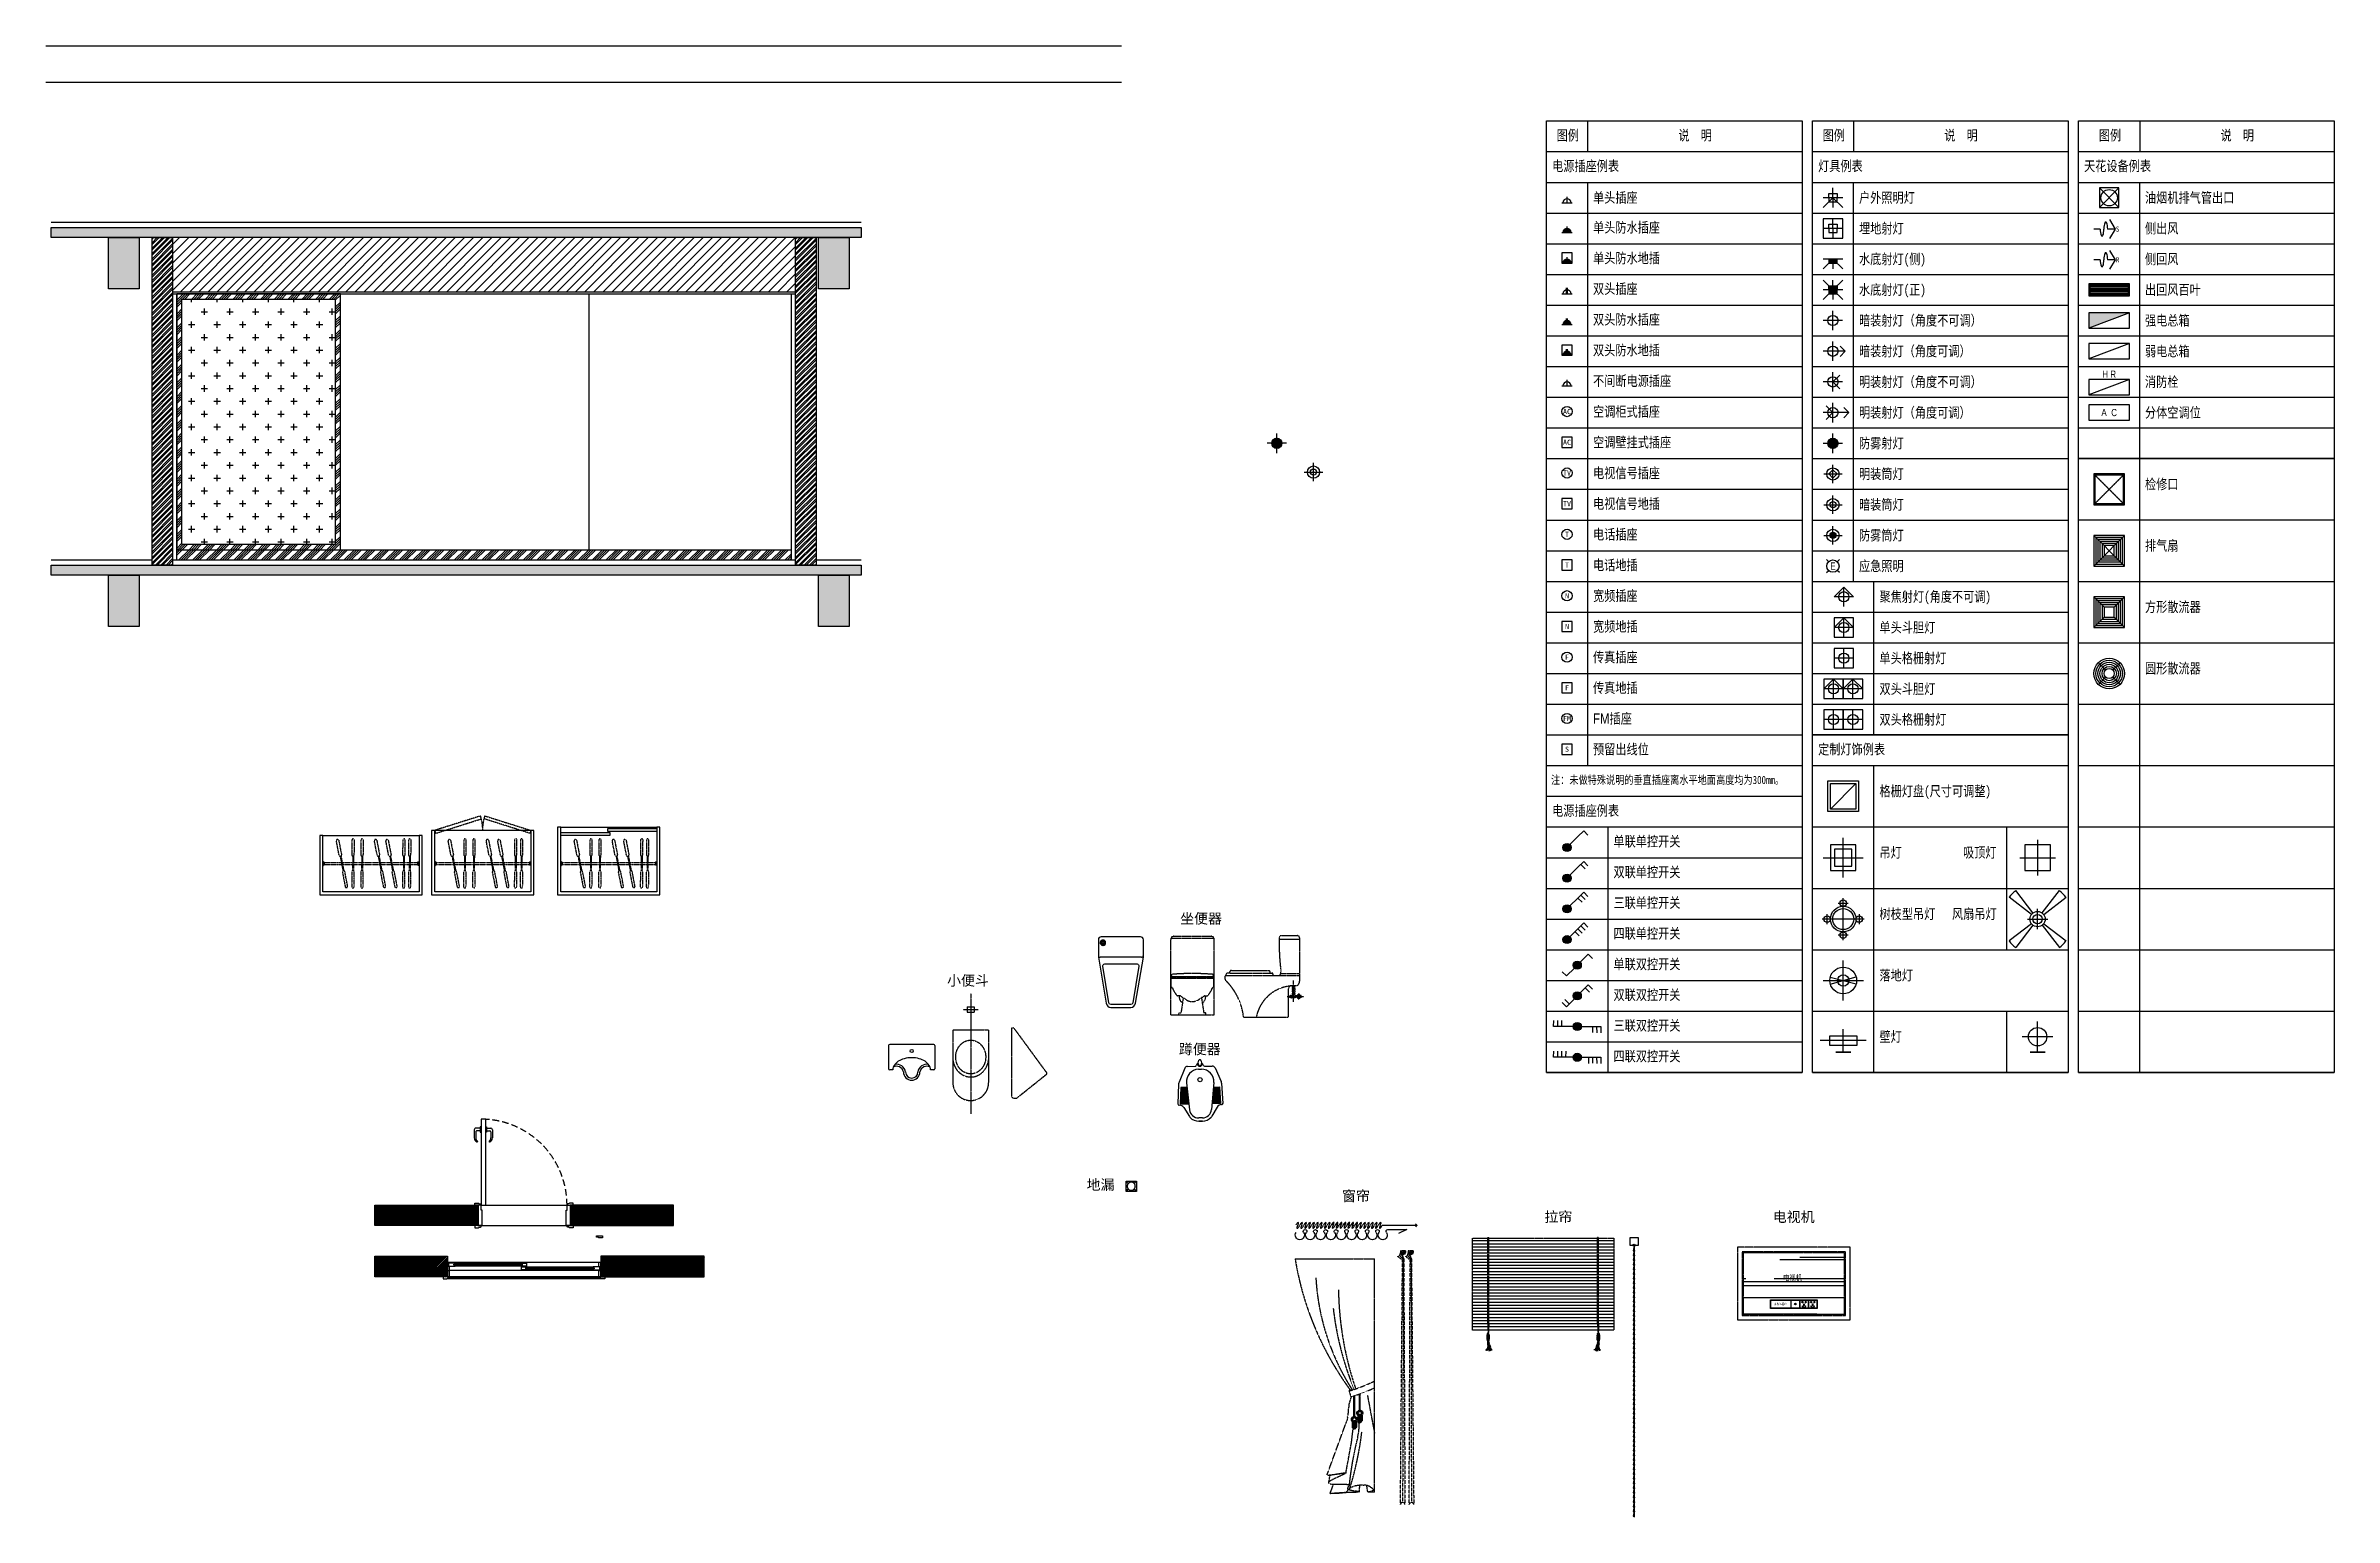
# Model space of a CAD drawing. Extents: x -153478 to 95136, y -45571 to 574449.
# Drawn here: x 72765 to 95136, y 9717 to 24097 of the extents above; entities that cross this region are included whole.
import ezdxf
from ezdxf.enums import TextEntityAlignment as Align
from ezdxf.lldxf.tags import DXFTag

# ---------------------------------------------------------------- set-up
doc = ezdxf.new("R2010")
doc.units = 0
doc.header["$LTSCALE"] = 10
doc.header["$MEASUREMENT"] = 0
for name, pattern in [('DASH', [0.35, 0.25, -0.1]), ('DASHED', [19.05, 12.7, -6.35]), ('HIDDEN', [0.375, 0.25, -0.125]), ('HIDDEN2', [0.1875, 0.125, -0.0625]), ('HIDDENX2', [0.75, 0.5, -0.25])]:
    doc.linetypes.add(name, pattern=pattern)
doc.layers.get('0').update_dxf_attribs({"linetype": 'CONTINUOUS'})
for name, color, linetype in [('A 活动家具', 43, 'CONTINUOUS'), ('A 装饰完成面', 6, 'CONTINUOUS'), ('A填充', 148, 'CONTINUOUS'), ('A平面到顶', 30, 'CONTINUOUS'), ('A建筑墙体', 160, 'CONTINUOUS'), ('B杂物', 8, 'CONTINUOUS'), ('B门', 136, 'CONTINUOUS'), ('C地面固定物', 30, 'CONTINUOUS'), ('C地面造型', 150, 'CONTINUOUS'), ('DIM_LEAD', 125, 'CONTINUOUS'), ('D天花灯具', 1, 'CONTINUOUS'), ('D天花造型', 114, 'CONTINUOUS'), ('K地漏', 43, 'CONTINUOUS'), ('K窗帘线', 43, 'CONTINUOUS'), ('SHY强弱电开关', 1, 'CONTINUOUS'), ('SHY强弱电插座', 1, 'CONTINUOUS')]:
    doc.layers.add(name, color=color, linetype=linetype)
doc.styles.add('-宋体', font='simhei.ttf', dxfattribs={"width": 0.8})
doc.styles.add('KKD-fangsong', font='', dxfattribs={"width": 0.8})
doc.styles.get("Standard").update_dxf_attribs({"font": 'simhei.ttf'})
doc.styles.add('中文说明', font='simhei.ttf')
doc.styles.add('黑体', font='simhei.ttf')
doc.styles.get('KKD-fangsong').set_extended_font_data('SimSun')
tags = doc.linetypes.add('LED', pattern='A,12.7,-5.08,["LED",Standard,S=2.54,R=0,X=-2.54,Y=-1.27],-5.08', length=22.86).pattern_tags.tags
tags[6] = DXFTag(74, 10)
tags = doc.linetypes.add('T5', pattern='A,12.7,-5.08,["T5",Standard,S=2.54,R=0,X=-2.54,Y=-1.27],-5.08', length=22.86).pattern_tags.tags
tags[6] = DXFTag(74, 10)
pattern_1 = [(45, (214159.79, -549377.12), (-67.351921, 67.351921), []), (45, (214182.24, -549377.12), (-67.351921, 67.351921), []), (45, (214204.69, -549377.12), (-67.351921, 67.351921), []), (45, (214227.14, -549377.12), (-67.351921, 67.351921), [])]

msp = doc.modelspace()

# ---------------------------------------------------------------- texts
at = {"attachment_point": 1, "style": '-宋体'}
for s, width, insert, char_height in [('\\pi98.667;图例', 400, (87436.2, 23272.5), 100), ('\\pi888.44;说  明', 2100, (87836.2, 23272.5), 100), ('\\pi98.667;图例', 400, (90036.2, 23272.5), 100), ('\\pi888.44;说  明', 2100, (90436.2, 23272.5), 100), ('\\pi198.67;图例', 600, (92636.2, 23272.5), 100), ('\\pi788.44;说  明', 1900, (93236.2, 23272.5), 100), (' 电源插座例表', 2500, (87436.2, 22972.5), 100), (' 灯具例表', 2500, (90036.2, 22972.5), 100), (' 天花设备例表', 2500, (92636.2, 22972.5), 100), (' 单头插座', 2100, (87836.2, 22663.5), 100), (' 户外照明灯', 2100, (90436.2, 22663.5), 100), ('油烟机排气管出口', 1850, (93286.2, 22663.5), 100), (' 单头防水插座', 2100, (87836.2, 22372.5), 100), (' 埋地射灯', 2100, (90436.2, 22363.5), 100), ('侧出风', 1850, (93286.2, 22363.5), 100), (' 单头防水地插', 2100, (87836.2, 22072.5), 100), (' 水底射灯(侧)', 2100, (90436.2, 22063.5), 100), ('侧回风', 1850, (93286.2, 22063.5), 100), (' 双头插座', 2100, (87836.2, 21772.5), 100), (' 水底射灯(正)', 2100, (90436.2, 21763.5), 100), ('出回风百叶', 1850, (93286.2, 21763.5), 100), (' 双头防水插座', 2100, (87836.2, 21472.5), 100), (' 暗装射灯（角度不可调）', 2100, (90436.2, 21463.5), 100), ('强电总箱', 1850, (93286.2, 21463.5), 100), (' 双头防水地插', 2100, (87836.2, 21172.5), 100), (' 暗装射灯（角度可调）', 2100, (90436.2, 21163.5), 100), ('弱电总箱', 1850, (93286.2, 21163.5), 100), (' 不间断电源插座', 2100, (87836.2, 20872.5), 100), (' 明装射灯（角度不可调）', 2100, (90436.2, 20863.5), 100), ('消防栓', 1850, (93286.2, 20863.5), 100), (' 空调柜式插座', 2100, (87836.2, 20572.5), 100), (' 明装射灯（角度可调）', 2100, (90436.2, 20563.5), 100), ('分体空调位', 1850, (93286.2, 20563.5), 100), (' 空调壁挂式插座', 2100, (87836.2, 20272.5), 100), (' 防雾射灯', 2100, (90436.2, 20263.5), 100), (' 电视信号插座', 2100, (87836.2, 19972.5), 100), (' 明装筒灯', 2100, (90436.2, 19963.5), 100), (' 电视信号地插', 2100, (87836.2, 19672.5), 100), ('检修口', 1850, (93286.2, 19863.5), 100), (' 暗装筒灯', 2100, (90436.2, 19663.5), 100), (' 电话插座', 2100, (87836.2, 19372.5), 100), (' 防雾筒灯', 2100, (90436.2, 19363.5), 100), ('排气扇', 1850, (93286.2, 19263.5), 100), (' 电话地插', 2100, (87836.2, 19072.5), 100), (' 应急照明', 2100, (90436.2, 19063.5), 100), (' 宽频插座', 2100, (87836.2, 18772.5), 100), (' 聚焦射灯(角度不可调)', 1900, (90636.2, 18763.5), 100), ('方形散流器', 1850, (93286.2, 18663.5), 100), (' 宽频地插', 2100, (87836.2, 18472.5), 100), (' 单头斗胆灯', 1900, (90636.2, 18463.5), 100), (' 传真插座', 2100, (87836.2, 18172.5), 100), (' 单头格栅射灯', 1900, (90636.2, 18163.5), 100), ('圆形散流器', 1850, (93286.2, 18063.5), 100), (' 传真地插', 2100, (87836.2, 17872.5), 100), (' 双头斗胆灯', 1900, (90636.2, 17863.5), 100), (' {\\fArial|b0|i0|c0|p32;FM}插座', 2100, (87836.2, 17572.5), 100), (' 双头格栅射灯', 1900, (90636.2, 17563.5), 100), (' 预留出线位', 2100, (87836.2, 17272.5), 100), (' 定制灯饰例表', 2500, (90036.2, 17272.5), 100), (' 注：未做特殊说明的垂直插座离水平地面高度均为300mm。', 2500, (87436.2, 16962.5), 80), (' 格栅灯盘(尺寸可调整)', 1900, (90636.2, 16863.5), 100), (' 电源插座例表', 2500, (87436.2, 16672.5), 100), (' 单联单控开关', 1900, (88036.2, 16372.5), 100), (' 吊灯           吸顶灯', 2000, (90636.2, 16263.5), 100), (' 双联单控开关', 1900, (88036.2, 16072.5), 100), (' 三联单控开关', 1900, (88036.2, 15772.5), 100), (' 树枝型吊灯   风扇吊灯', 2000, (90636.2, 15663.5), 100), (' 四联单控开关', 1900, (88036.2, 15472.5), 100), (' 单联双控开关', 1900, (88036.2, 15172.5), 100), (' 落地灯', 1900, (90636.2, 15063.5), 100), (' 双联双控开关', 1900, (88036.2, 14872.5), 100), (' 三联双控开关', 1900, (88036.2, 14572.5), 100), (' 壁灯', 1900, (90636.2, 14463.5), 100), (' 四联双控开关', 1900, (88036.2, 14272.5), 100)]:
    msp.add_mtext_dynamic_manual_height_columns(s, width=width, gutter_width=300, heights=[0], dxfattribs=dict(at, insert=insert, char_height=char_height))
at = {"color": 1, "char_height": 100, "width": 634.527, "attachment_point": 1, "style": '中文说明'}
for s, insert in [('{\\fPMingLiU|b0|i0|c134|p18;坐便器}', (83854.4, 15618.5)), ('{\\fPMingLiU|b0|i0|c134|p18;小便斗}', (81575.9, 15012.6)), ('{\\fPMingLiU|b0|i0|c134|p18;蹲便器}', (83841.8, 14341.9)), ('{\\fPMingLiU|b0|i0|c134|p18;地漏}', (82939.8, 13017)), ('{\\fPMingLiU|b0|i0|c134|p18;窗帘}', (85436.7, 12906.8)), ('{\\fPMingLiU|b0|i0|c134|p18;拉帘}', (87415.3, 12702.7)), ('{\\fPMingLiU|b0|i0|c134|p18;电视机}', (89647.4, 12702.7))]:
    msp.add_mtext(s, dxfattribs=dict(at, insert=insert))

# ---------------------------------------------------------------- blocks, each defined once
blk = doc.blocks.new('DRAPES2')
at = {"layer": 'K窗帘线', "color": 43}
for p, q in [((0, 0), (82, 37)), ((186, 0), (0, 0))]:
    blk.add_line(p, q, dxfattribs=at)
at = {"layer": 'K窗帘线', "color": 43, "linetype": 'ByBlock', "extrusion": (0, 0, -1)}
for centre, major_axis, start_param, end_param in [((186, 18), (-12.6, 12.6), 1.740708, 3.927048), ((237, 54), (-31.3, 31.3), 4.8823, 7.06864), ((237, 54), (-31.3, 31.3), 0.785455, 2.971795), ((288, 18), (-12.6, 12.6), 1.740708, 6.113388), ((338, 54), (31.3, 31.3), 3.311504, 5.497844), ((338, 54), (-31.3, 31.3), 0.785455, 2.971795), ((389, 18), (-12.6, 12.6), 1.740708, 6.113388), ((439, 54), (-31.3, 31.3), 4.8823, 7.06864), ((439, 54), (-31.3, 31.3), 0.785455, 2.971795), ((490, 18), (12.6, 12.6), 0.169911, 4.542591), ((541, 54), (31.3, 31.3), 3.311504, 5.497844), ((541, 54), (31.3, 31.3), -0.785341, 1.400999), ((591, 18), (12.6, 12.6), 2.356251, 4.542591), ((591, 18), (-12.6, 12.6), 1.740708, 3.927048), ((642, 54), (-31.3, 31.3), 4.8823, 7.06864), ((642, 54), (-31.3, 31.3), 0.785455, 2.971795), ((693, 18), (-12.6, 12.6), 1.740708, 6.113388), ((743, 54), (31.3, 31.3), 3.311504, 5.497844), ((743, 54), (-31.3, 31.3), 0.785455, 2.971795), ((794, 18), (-12.6, 12.6), 1.740708, 6.113388), ((844, 54), (-31.3, 31.3), 4.8823, 7.06864), ((844, 54), (-31.3, 31.3), 0.785455, 2.971795), ((895, 18), (12.6, 12.6), 0.169911, 4.542591), ((946, 54), (31.3, 31.3), 3.311504, 5.497844), ((946, 54), (31.3, 31.3), -0.785341, 1.400999), ((996, 18), (12.6, 12.6), 2.356251, 4.542591)]:
    blk.add_ellipse(centre, major_axis=major_axis, ratio=1, start_param=start_param, end_param=end_param, dxfattribs=at)
at = {"layer": 'K窗帘线', "color": 43, "extrusion": (0, 0, -1)}
for centre, major_axis, start_param, end_param in [((996, 18), (-12.6, 12.6), 1.740708, 3.927048), ((1047, 54), (-31.3, 31.3), 4.8823, 7.06864), ((1047, 54), (-31.3, 31.3), 0.785455, 2.971795)]:
    blk.add_ellipse(centre, major_axis=major_axis, ratio=1, start_param=start_param, end_param=end_param, dxfattribs=at)
blk = doc.blocks.new('06BDR-PR2')
at = {"layer": 'K窗帘线', "color": 49}
blk.add_line((343, 0), (0, 0), dxfattribs=at)
for centre, start, end in [((-16, 32), 296.9731, 333.1823), ((-16, -32), 26.8177, 63.0269)]:
    blk.add_arc(centre, 36.1, start, end, dxfattribs=at)
for centre, major_axis, start_param, end_param in [((353, 0), (-16.5, -28.6), 1.716714, 4.858306), ((372, 0), (-16.5, -28.6), 4.858306, 7.999899), ((391, 0), (-16.5, -28.6), 1.716714, 4.858306), ((410, 0), (-16.5, -28.6), 4.858306, 7.999899), ((429, 0), (-16.5, -28.6), 1.716714, 4.858306), ((449, 0), (-16.5, -28.6), 4.858306, 7.999899), ((468, 0), (-16.5, -28.6), 1.716714, 4.858306), ((487, 0), (-16.5, -28.6), 4.858306, 7.999899), ((506, 0), (-16.5, -28.6), 1.716714, 4.858306), ((525, 0), (-16.5, -28.6), 4.858306, 7.999899), ((545, 0), (-16.5, -28.6), 1.716714, 4.858306), ((564, 0), (-16.5, -28.6), 4.858306, 7.999899), ((583, 0), (-16.5, -28.6), 1.716714, 4.858306), ((602, 0), (16.5, 28.6), 1.716714, 4.858306), ((621, 0), (16.5, 28.6), 4.858306, 7.999899), ((641, 0), (16.5, 28.6), 1.716714, 4.858306), ((660, 0), (16.5, 28.6), 4.858306, 7.999899), ((679, 0), (16.5, 28.6), 1.716714, 4.858306), ((698, 0), (16.5, 28.6), 4.858306, 7.999899), ((717, 0), (16.5, 28.6), 1.716714, 4.858306), ((737, 0), (16.5, 28.6), 4.858306, 7.999899), ((756, 0), (16.5, 28.6), 1.716714, 4.858306), ((775, 0), (16.5, 28.6), 4.858306, 7.999899), ((794, 0), (16.5, 28.6), 1.716714, 4.858306), ((813, 0), (16.5, 28.6), 4.858306, 7.999899), ((832, 0), (16.5, 28.6), 1.716714, 4.858306), ((852, 0), (-16.5, -28.6), 1.716714, 4.858306), ((871, 0), (-16.5, -28.6), 4.858306, 7.999899), ((890, 0), (-16.5, -28.6), 1.716714, 4.858306), ((909, 0), (-16.5, -28.6), 4.858306, 7.999899), ((928, 0), (-16.5, -28.6), 1.716714, 4.858306), ((948, 0), (-16.5, -28.6), 4.858306, 7.999899), ((967, 0), (-16.5, -28.6), 1.716714, 4.858306), ((986, 0), (-16.5, -28.6), 4.858306, 7.999899), ((1005, 0), (-16.5, -28.6), 1.716714, 4.858306), ((1024, 0), (-16.5, -28.6), 4.858306, 7.999899), ((1044, 0), (-16.5, -28.6), 1.716714, 4.858306), ((1063, 0), (-16.5, -28.6), 4.858306, 7.999899), ((1082, 0), (-16.5, -28.6), 1.716714, 4.858306), ((1101, 0), (-16.5, -28.6), 4.858306, 7.999899), ((1120, 0), (-16.5, -28.6), 1.716714, 4.858306), ((1140, 0), (-16.5, -28.6), 4.858306, 7.999899), ((1159, 0), (-16.5, -28.6), 1.716714, 4.858306), ((1178, 0), (-16.5, -28.6), 4.858306, 7.999899)]:
    blk.add_ellipse(centre, major_axis=major_axis, ratio=0.254545, start_param=start_param, end_param=end_param, dxfattribs=at)
blk = doc.blocks.new('QBLOCK2009110311334111')
at = {"layer": 'K地漏', "color": 43, "linetype": 'HIDDENX2', "ltscale": 50}
blk.add_lwpolyline([(-50, -50), (50, -50), (50, 50), (-50, 50)], close=True, dxfattribs=at)
at = {"layer": 'K地漏', "color": 49, "linetype": 'HIDDENX2', "ltscale": 50}
for centre, radius in [((-39, 39), 4), ((0, 0), 40), ((39, 39), 4), ((-39, -39), 4), ((39, -39), 4)]:
    blk.add_circle(centre, radius, dxfattribs=at)
blk = doc.blocks.new('A$C056277C4')
at = {"color": 0, "linetype": 'ByBlock'}
blk.add_lwpolyline([(9, -29), (457, 113), (448, 141), (0, 0)], close=True, dxfattribs=at)
at = {"color": 148, "linetype": 'ByBlock'}
blk.add_arc((0, 0), 470, 0, 17.477, dxfattribs=at)
blk = doc.blocks.new('*U21')
at = {"layer": 'A 装饰完成面'}
for points in [[(76, 725), (76, 729), (76, 729), (40, 729), (40, 745), (4, 745), (4, 725), (0, 725), (0, 750), (80, 750), (80, 725), (80, 725)], [(4, -725), (4, -729), (4, -729), (40, -729), (40, -745), (76, -745), (76, -725), (80, -725), (80, -750), (0, -750), (0, -725), (0, -725)]]:
    blk.add_lwpolyline(points, close=True, dxfattribs=at)
at = {"layer": 'B门', "color": 136}
for p, q in [((7, 25), (7, 675)), ((37, 25), (37, 675)), ((43, -25), (43, -675)), ((73, -25), (73, -675))]:
    blk.add_line(p, q, dxfattribs=at)
at = {"layer": 'B门', "color": 148}
for p, q in [((18, 25), (18, 675)), ((26, 25), (26, 675)), ((54, -25), (54, -675)), ((62, -25), (62, -675))]:
    blk.add_line(p, q, dxfattribs=at)
at = {"layer": 'B门'}
for points in [[(26, 675), (26, 685), (18, 685), (18, 675), (7, 675), (7, 740), (37, 740), (37, 675)], [(26, 25), (26, 15), (18, 15), (18, 25), (7, 25), (7, -25), (37, -25), (37, 25)], [(54, -25), (54, -15), (62, -15), (62, -25), (73, -25), (73, 25), (43, 25), (43, -25)], [(54, -675), (54, -685), (62, -685), (62, -675), (73, -675), (73, -740), (43, -740), (43, -675)]]:
    blk.add_lwpolyline(points, close=True, dxfattribs=at)
at = {"layer": 'C地面固定物'}
for p, q in [((0, -725), (0, 725)), ((80, -725), (80, 725))]:
    blk.add_line(p, q, dxfattribs=at)
blk = doc.blocks.new('门把手01')
at = {"color": 8}
for p, q in [((-88, 103), (-88, 181)), ((-73, 123), (-73, 181)), ((-31, 88), (-73, 88)), ((-31, 113), (-63, 113)), ((33, 113), (65, 113)), ((33, 88), (75, 88)), ((75, 123), (75, 181)), ((90, 103), (90, 181))]:
    blk.add_line(p, q, dxfattribs=at)
for points in [[(-31, 73), (-31, 128), (-24, 128), (-24, 73)], [(33, 73), (33, 128), (26, 128), (26, 73)]]:
    blk.add_lwpolyline(points, close=True, dxfattribs=at)
for centre, radius, start, end in [((-59, 219), 4.64, 312.2484, 132.2484), ((61, 219), 4.64, 47.7516, 227.7516), ((-38, 178), 50.5, 118.8609, 176.6301), ((-73, 103), 15, 180, 270), ((-20, 176), 53.5, 132.2484, 174.3866), ((-63, 123), 10, 180, 270), ((22, 176), 53.5, 5.6134, 47.7516), ((40, 178), 50.5, 3.3699, 61.1391), ((65, 123), 10, 270, 0), ((75, 103), 15, 270, 0)]:
    blk.add_arc(centre, radius, start, end, dxfattribs=at)
blk = doc.blocks.new('门套1(可替换)')
at = {"layer": 'A 装饰完成面'}
blk.add_lwpolyline([(0, 0), (60, 0), (60, -20), (25, -20), (25, -20, 0.294316), (8, -14, -0.513708), (5, -13), (0, -13), (0, 0)], format="xyb", dxfattribs=at)
blk = doc.blocks.new('*U23')
at = {"layer": 'A 装饰完成面'}
for p, q in [((-30, 0), (-30, -200)), ((870, 0), (870, -200))]:
    blk.add_line(p, q, dxfattribs=at)
for points in [[(-30, -200), (10, -200), (10, -50), (0, -50), (0, 0), (-30, 0)], [(870, -200), (830, -200), (830, -50), (840, -50), (840, 0), (870, 0)]]:
    blk.add_lwpolyline(points, dxfattribs=at)
at = {"layer": 'B门'}
blk.add_lwpolyline([(0, 0), (45, 0), (45, 840), (0, 840)], close=True, dxfattribs=at)
at = {"layer": 'B门', "color": 8, "linetype": 'DASHED', "ltscale": 0.5}
blk.add_arc((0, 0), 840, 0, 90, dxfattribs=at)
at = {"layer": 'C地面造型'}
for p, q in [((0, 0), (840, 0)), ((0, -200), (830, -200))]:
    blk.add_line(p, q, dxfattribs=at)
at = {"layer": 'D天花造型'}
for p, q in [((0, 0), (840, 0)), ((0, -200), (830, -200))]:
    blk.add_line(p, q, dxfattribs=at)
at = {"layer": 'A 装饰完成面', "rotation": 180}
blk.add_blockref('门套1(可替换)', (0, 0), dxfattribs=at)
at = {"layer": 'A 装饰完成面', "xscale": -1, "rotation": 180}
blk.add_blockref('门套1(可替换)', (840, 0), dxfattribs=at)
at = {"layer": 'A 装饰完成面', "xscale": -1}
blk.add_blockref('门套1(可替换)', (0, -200), dxfattribs=at)
at = {"layer": 'A 装饰完成面'}
blk.add_blockref('门套1(可替换)', (840, -200), dxfattribs=at)
at = {"layer": 'B门', "rotation": 180}
blk.add_blockref('门把手01', (23, 840), dxfattribs=at)
blk = doc.blocks.new('*U22')
at = {"layer": 'A 装饰完成面'}
for points in [[(0, 0), (20, 0), (20, 60)], [(0, 0), (0, 60), (20, 60)], [(1500, 0), (1480, 0), (1480, 60)], [(1500, 0), (1500, 60), (1480, 60)]]:
    blk.add_lwpolyline(points, dxfattribs=at)
at = {"layer": 'D天花造型'}
for p, q in [((1480, 0), (20, 0)), ((1505, -20), (-5, -20))]:
    blk.add_line(p, q, dxfattribs=at)
at = {"layer": 'D天花造型', "color": 8}
blk.add_line((1480, -12.5), (20, -12.5), dxfattribs=at)
at = {"layer": 'A 装饰完成面', "xscale": -1}
blk.add_blockref('门套1(可替换)', (20, 0), dxfattribs=at)
at = {"layer": 'A 装饰完成面'}
blk.add_blockref('门套1(可替换)', (1480, 0), dxfattribs=at)
blk = doc.blocks.new('*U97')
at = {"color": 8}
for p, q in [((-150, 150), (-50, 50)), ((50, 50), (150, 150)), ((-150, -150), (-50, -50)), ((50, -50), (150, -150))]:
    blk.add_line(p, q, dxfattribs=at)
blk.add_lwpolyline([(-150, -150), (150, -150), (150, 150), (-150, 150)], close=True)
for points in [[(-130, -130), (130, -130), (130, 130), (-130, 130)], [(-110, -110), (110, -110), (110, 110), (-110, 110)], [(-90, -90), (90, -90), (90, 90), (-90, 90)], [(-70, -70), (70, -70), (70, 70), (-70, 70)], [(-50, -50), (50, -50), (50, 50), (-50, 50)]]:
    blk.add_lwpolyline(points, close=True, dxfattribs=at)
for points in [[(-50, 50), (0, 0), (-50, -50)], [(50, 50), (0, 0), (50, -50)]]:
    blk.add_lwpolyline(points, dxfattribs=at)
blk = doc.blocks.new('*U86')
at = {"color": 8}
for p, q in [((-187.5, 42.5), (187.5, 42.5)), ((-187.5, 32.5), (187.5, 32.5)), ((-187.5, 17.5), (187.5, 17.5)), ((-187.5, 7.5), (187.5, 7.5)), ((-187.5, -7.5), (187.5, -7.5)), ((-187.5, -17.5), (187.5, -17.5)), ((-187.5, -32.5), (187.5, -32.5)), ((-187.5, -42.5), (187.5, -42.5))]:
    blk.add_line(p, q, dxfattribs=at)
for points in [[(200, 60), (-200, 60), (-200, -60), (200, -60)], [(187.5, 47.5), (-187.5, 47.5), (-187.5, -47.5), (187.5, -47.5)]]:
    blk.add_lwpolyline(points, close=True)
blk = doc.blocks.new('*U87')
at = {"linetype": 'ByBlock'}
h = blk.add_hatch(color=0, dxfattribs=at)
edge = h.paths.add_edge_path()
edge.add_arc((0, 0), 40, 0, 360)
for p, q in [((28, 28), (106, 106)), ((106, 106), (163, 163)), ((163, 163), (205, 120))]:
    blk.add_line(p, q)
at = {"color": 0, "linetype": 'ByBlock'}
blk.add_circle((0, 0), 40, dxfattribs=at)
blk = doc.blocks.new('暗装射灯(角度不可调)')
at = {"color": 8}
for p, q in [((1.9, 0), (-1.9, 0)), ((0, -1.9), (0, 1.9))]:
    blk.add_line(p, q, dxfattribs=at)
at = {"color": 0}
blk.add_circle((0, 0), 1, dxfattribs=at)
blk = doc.blocks.new('*U88')
at = {"xscale": 50, "yscale": 50, "zscale": 50}
blk.add_blockref('暗装射灯(角度不可调)', (27895, -2007), dxfattribs=at)
blk = doc.blocks.new('*U55')
blk.add_line((28957, -4411), (28767, -4411))
for points in [[(28767, -4411), (28862, -4316), (28957, -4411)], [(28862, -4506), (28862, -4316)]]:
    blk.add_lwpolyline(points)
blk.add_circle((28862, -4411), 50)
blk = doc.blocks.new('明装筒灯')
at = {"color": 8}
for p, q in [((-90, 0), (90, 0)), ((0, -90), (0, 90))]:
    blk.add_line(p, q, dxfattribs=at)
blk.add_lwpolyline([(-42, 0), (0, 42), (42, 0), (0, -42)], close=True, dxfattribs=at)
blk.add_circle((0, 0), 60)
blk = doc.blocks.new('*U56')
blk.add_blockref('明装筒灯', (0, 0))
blk = doc.blocks.new('*U83')
for p, q in [((-50, 0), (50, 0)), ((0, 0), (0, 60))]:
    blk.add_line(p, q)
blk.add_arc((0, 0), 40, 0, 180)
blk = doc.blocks.new('*U57')
blk.add_circle((0, 0), 50)
at = {"style": '黑体'}
blk.add_attdef('AC', text='', height=50, dxfattribs=at).set_placement((0, 0), align=Align.MIDDLE_CENTER)
blk = doc.blocks.new('*U58')
h = blk.add_hatch(color=256)
h.dxf.hatch_style = 1
h.paths.add_polyline_path([(0, 40), (0, 0), (40, 0, 0.414214)])
h.paths.add_polyline_path([(0, 40, 0.414214), (-40, 0), (0, 0)])
for p, q in [((-50, 0), (50, 0)), ((0, 0), (0, 60))]:
    blk.add_line(p, q)
blk.add_arc((0, 0), 40, 0, 180)
blk = doc.blocks.new('*U79')
h = blk.add_hatch(color=256)
h.dxf.hatch_style = 1
h.paths.add_polyline_path([(0, 40), (0, 0), (40, 0, 0.414214)])
h.paths.add_polyline_path([(0, 40, 0.414214), (-40, 0), (0, 0)])
for p, q in [((-50, 0), (50, 0)), ((0, 0), (0, 60))]:
    blk.add_line(p, q)
blk.add_lwpolyline([(-50, 0), (50, 0), (50, 100), (-50, 100)], close=True)
blk.add_arc((0, 0), 40, 0, 180)
blk = doc.blocks.new('*U80')
for p, q in [((-50, 0), (50, 0)), ((-5, 0), (-5, 60)), ((5, 0), (5, 60))]:
    blk.add_line(p, q)
blk.add_arc((0, 0), 40, 0, 180)
blk = doc.blocks.new('*U81')
h = blk.add_hatch(color=256)
h.dxf.hatch_style = 1
h.paths.add_polyline_path([(0, 40), (0, 0), (40, 0, 0.414214)])
h.paths.add_polyline_path([(0, 40, 0.414214), (-40, 0), (0, 0)])
for p, q in [((-50, 0), (50, 0)), ((-5, 0), (-5, 60)), ((5, 0), (5, 60))]:
    blk.add_line(p, q)
blk.add_arc((0, 0), 40, 0, 180)
blk = doc.blocks.new('*U82')
h = blk.add_hatch(color=256)
h.dxf.hatch_style = 1
h.paths.add_polyline_path([(0, 40), (0, 0), (40, 0, 0.414214)])
h.paths.add_polyline_path([(0, 40, 0.414214), (-40, 0), (0, 0)])
for p, q in [((-50, 0), (50, 0)), ((-5, 0), (-5, 60)), ((5, 0), (5, 60))]:
    blk.add_line(p, q)
blk.add_lwpolyline([(-50, 0), (50, 0), (50, 100), (-50, 100)], close=True)
blk.add_arc((0, 0), 40, 0, 180)
blk = doc.blocks.new('*U84')
blk.add_lwpolyline([(-50, -50), (50, -50), (50, 50), (-50, 50)], close=True)
at = {"style": '黑体'}
blk.add_attdef('AC', text='', height=50, dxfattribs=at).set_placement((0, 0), align=Align.MIDDLE_CENTER)
blk = doc.blocks.new('*U85')
at = {"linetype": 'ByBlock'}
h = blk.add_hatch(color=0, dxfattribs=at)
edge = h.paths.add_edge_path()
edge.add_arc((0, 0), 40, 0, 360)
for p, q in [((28, 28), (106, 106)), ((106, 106), (163, 163)), ((134, 134), (177, 92)), ((163, 163), (205, 120))]:
    blk.add_line(p, q)
at = {"color": 0, "linetype": 'ByBlock'}
blk.add_circle((0, 0), 40, dxfattribs=at)
blk = doc.blocks.new('*U71')
at = {"linetype": 'ByBlock'}
h = blk.add_hatch(color=0, dxfattribs=at)
edge = h.paths.add_edge_path()
edge.add_arc((0, 0), 40, 0, 360)
for p, q in [((28, 28), (106, 106)), ((106, 106), (163, 163)), ((106, 106), (148, 64)), ((134, 134), (177, 92)), ((163, 163), (205, 120))]:
    blk.add_line(p, q)
at = {"color": 0, "linetype": 'ByBlock'}
blk.add_circle((0, 0), 40, dxfattribs=at)
blk = doc.blocks.new('*U72')
at = {"linetype": 'ByBlock'}
h = blk.add_hatch(color=0, dxfattribs=at)
edge = h.paths.add_edge_path()
edge.add_arc((0, 0), 40, 0, 360)
for p, q in [((28, 28), (106, 106)), ((78, 78), (120, 35)), ((106, 106), (163, 163)), ((106, 106), (148, 64)), ((134, 134), (177, 92)), ((163, 163), (205, 120))]:
    blk.add_line(p, q)
at = {"color": 0, "linetype": 'ByBlock'}
blk.add_circle((0, 0), 40, dxfattribs=at)
blk = doc.blocks.new('*U73')
at = {"linetype": 'ByBlock'}
h = blk.add_hatch(color=0, dxfattribs=at)
edge = h.paths.add_edge_path()
edge.add_arc((0, 0), 40, 0, 360)
for p, q in [((28, 28), (106, 106)), ((106, 106), (148, 64)), ((-106, -106), (-148, -64)), ((-28, -28), (-106, -106))]:
    blk.add_line(p, q)
at = {"color": 0, "linetype": 'ByBlock'}
blk.add_circle((0, 0), 40, dxfattribs=at)
blk = doc.blocks.new('*U74')
at = {"linetype": 'ByBlock'}
h = blk.add_hatch(color=0, dxfattribs=at)
edge = h.paths.add_edge_path()
edge.add_arc((0, 0), 40, 0, 360)
for p, q in [((28, 28), (106, 106)), ((78, 78), (120, 35)), ((106, 106), (148, 64)), ((-106, -106), (-148, -64)), ((-78, -78), (-120, -35)), ((-28, -28), (-106, -106))]:
    blk.add_line(p, q)
at = {"color": 0, "linetype": 'ByBlock'}
blk.add_circle((0, 0), 40, dxfattribs=at)
blk = doc.blocks.new('*U75')
at = {"linetype": 'ByBlock'}
h = blk.add_hatch(color=0, dxfattribs=at)
edge = h.paths.add_edge_path()
edge.add_arc((0, 0), 40, 0, 360)
for p, q in [((28, 28), (106, 106)), ((106, 106), (163, 163)), ((106, 106), (148, 64)), ((134, 134), (177, 92)), ((163, 163), (205, 120)), ((-163, -163), (-205, -120)), ((-134, -134), (-177, -92)), ((-106, -106), (-163, -163)), ((-106, -106), (-148, -64)), ((-28, -28), (-106, -106))]:
    blk.add_line(p, q)
at = {"color": 0, "linetype": 'ByBlock'}
blk.add_circle((0, 0), 40, dxfattribs=at)
blk = doc.blocks.new('*U76')
at = {"linetype": 'ByBlock'}
h = blk.add_hatch(color=0, dxfattribs=at)
edge = h.paths.add_edge_path()
edge.add_arc((0, 0), 40, 0, 360)
for p, q in [((28, 28), (106, 106)), ((78, 78), (120, 35)), ((106, 106), (163, 163)), ((106, 106), (148, 64)), ((134, 134), (177, 92)), ((163, 163), (205, 120)), ((-163, -163), (-205, -120)), ((-134, -134), (-177, -92)), ((-106, -106), (-163, -163)), ((-106, -106), (-148, -64)), ((-78, -78), (-120, -35)), ((-28, -28), (-106, -106))]:
    blk.add_line(p, q)
at = {"color": 0, "linetype": 'ByBlock'}
blk.add_circle((0, 0), 40, dxfattribs=at)
blk = doc.blocks.new('*U77')
at = {"color": 8}
for p, q in [((95, 0), (-95, 0)), ((0, 0), (0, 95)), ((0, 0), (0, -95))]:
    blk.add_line(p, q, dxfattribs=at)
for points in [[(-95, -95), (0, 0), (95, -95)], [(-40, 0), (-40, 40), (40, 40), (40, 0)], [(-40, 0), (-40, -40), (40, -40), (40, 0)]]:
    blk.add_lwpolyline(points)
blk = doc.blocks.new('*U78')
at = {"color": 8}
for p, q in [((95, 0), (-95, 0)), ((0, 0), (0, 95)), ((0, 0), (0, -95))]:
    blk.add_line(p, q, dxfattribs=at)
blk.add_lwpolyline([(-95, -95), (95, -95), (95, 95), (-95, 95)], close=True)
for points in [[(-40, 0), (-40, 40), (40, 40), (40, 0)], [(-40, 0), (-40, -40), (40, -40), (40, 0)]]:
    blk.add_lwpolyline(points)
blk = doc.blocks.new('*U59')
for p, q in [((28957, -4411), (28767, -4411)), ((29147, -4411), (28957, -4411))]:
    blk.add_line(p, q)
for points in [[(28957, -4506), (28957, -4316), (28767, -4316), (28767, -4506)], [(29147, -4506), (29147, -4316), (28957, -4316), (28957, -4506)]]:
    blk.add_lwpolyline(points, close=True)
for points in [[(28862, -4506), (28862, -4316)], [(29052, -4506), (29052, -4316)]]:
    blk.add_lwpolyline(points)
for centre in [(28862, -4411), (29052, -4411)]:
    blk.add_circle(centre, 50)
blk = doc.blocks.new('*U60')
h = blk.add_hatch(color=256)
h.dxf.hatch_style = 1
h.paths.add_polyline_path([(-40, 0), (40, 0), (40, -40), (-40, -40)])
at = {"color": 8}
for p, q in [((95, 0), (-95, 0)), ((0, 0), (0, -95))]:
    blk.add_line(p, q, dxfattribs=at)
for points in [[(-95, -95), (0, 0), (95, -95)], [(-40, 0), (-40, -40), (40, -40), (40, 0)]]:
    blk.add_lwpolyline(points)
blk = doc.blocks.new('*U61')
h = blk.add_hatch(color=256)
h.dxf.hatch_style = 1
h.paths.add_polyline_path([(-40, 40), (40, 40), (40, 0), (-40, 0)])
h = blk.add_hatch(color=256)
h.dxf.hatch_style = 1
h.paths.add_polyline_path([(-40, 0), (40, 0), (40, -40), (-40, -40)])
at = {"color": 8}
for p, q in [((95, 0), (-95, 0)), ((0, 0), (0, 95)), ((0, 0), (0, -95))]:
    blk.add_line(p, q, dxfattribs=at)
for points in [[(-95, 95), (0, 0), (95, 95)], [(-95, -95), (0, 0), (95, -95)], [(-40, 0), (-40, 40), (40, 40), (40, 0)], [(-40, 0), (-40, -40), (40, -40), (40, 0)]]:
    blk.add_lwpolyline(points)
blk = doc.blocks.new('暗装射灯(角度可调)')
at = {"color": 8, "linetype": 'ByBlock'}
for p, q in [((2.4, 0), (-1.9, 0)), ((0, -1.9), (0, 1.9))]:
    blk.add_line(p, q, dxfattribs=at)
blk.add_lwpolyline([(1.4, 1), (2.4, 0), (1.4, -1)], dxfattribs=at)
at = {"color": 0, "linetype": 'ByBlock'}
blk.add_circle((0, 0), 1, dxfattribs=at)
blk = doc.blocks.new('*U62')
at = {"xscale": 50, "yscale": 50, "zscale": 50}
blk.add_blockref('暗装射灯(角度可调)', (27895, -2007), dxfattribs=at)
blk = doc.blocks.new('明装射灯(角度不可调)')
at = {"color": 8, "linetype": 'ByBlock'}
for p, q in [((1.9, 0), (-1.9, 0)), ((0, -1.9), (0, 1.9)), ((0, 0), (1.34, 1.34)), ((0, 0), (1.34, -1.34))]:
    blk.add_line(p, q, dxfattribs=at)
at = {"color": 0, "linetype": 'ByBlock'}
blk.add_circle((0, 0), 1, dxfattribs=at)
blk = doc.blocks.new('*U63')
at = {"xscale": 50, "yscale": 50, "zscale": 50}
blk.add_blockref('明装射灯(角度不可调)', (27895, -2007), dxfattribs=at)
blk = doc.blocks.new('明装射灯(角度可调)')
at = {"color": 8, "linetype": 'ByBlock'}
for p, q in [((3.1, 0), (-1.9, 0)), ((0, -1.9), (0, 1.9))]:
    blk.add_line(p, q, dxfattribs=at)
for points in [[(-1.34, -1.34), (0, 0), (-1.34, 1.34)], [(2.1, 1), (3.1, 0), (2.1, -1)]]:
    blk.add_lwpolyline(points, dxfattribs=at)
at = {"color": 0, "linetype": 'ByBlock'}
blk.add_circle((0, 0), 1, dxfattribs=at)
blk = doc.blocks.new('*U64')
at = {"xscale": 50, "yscale": 50, "zscale": 50}
blk.add_blockref('明装射灯(角度可调)', (27895, -2007), dxfattribs=at)
blk = doc.blocks.new('防雾射灯')
h = blk.add_hatch()
h.set_pattern_fill('_USER', color=8, scale=0.2, angle=45, style=0, pattern_type=0)
h.set_pattern_definition([(45, (-999.98027, -36.64947), (-0.141421356, 0.141421356), [])])
h.paths.add_polyline_path([(0, 1), (0, 0), (1, 0, 0.414214)])
h.paths.add_polyline_path([(1, 0), (0, 0), (0, -1, 0.414214)])
h.paths.add_polyline_path([(0, 0), (-1, 0, 0.414214), (0, -1)])
h.paths.add_polyline_path([(0, 1, 0.414214), (-1, 0), (0, 0)])
at = {"color": 8}
for p, q in [((1.9, 0), (-1.9, 0)), ((0, -1.9), (0, 1.9))]:
    blk.add_line(p, q, dxfattribs=at)
at = {"color": 0}
blk.add_circle((0, 0), 1, dxfattribs=at)
blk = doc.blocks.new('*U65')
at = {"xscale": 50, "yscale": 50, "zscale": 50}
blk.add_blockref('防雾射灯', (27895, -2007), dxfattribs=at)
blk = doc.blocks.new('暗装筒灯')
at = {"color": 8}
for p, q in [((-90, 0), (90, 0)), ((0, -90), (0, 90))]:
    blk.add_line(p, q, dxfattribs=at)
blk.add_circle((0, 0), 60)
blk.add_circle((0, 0), 30, dxfattribs=at)
blk = doc.blocks.new('*U66')
blk.add_blockref('暗装筒灯', (0, 0))
blk = doc.blocks.new('防雾筒灯')
h = blk.add_hatch()
h.set_pattern_fill('ANSI31', color=8, scale=2)
h.set_pattern_definition([(45, (-28177.8956, 6305.65), (-4.490128, 4.490128), [])])
edge = h.paths.add_edge_path()
edge.add_arc((0, 0), 30, 0, 360)
at = {"color": 8}
for p, q in [((-90, 0), (90, 0)), ((0, -90), (0, 90))]:
    blk.add_line(p, q, dxfattribs=at)
blk.add_circle((0, 0), 60)
blk.add_circle((0, 0), 30, dxfattribs=at)
blk = doc.blocks.new('*U67')
blk.add_blockref('防雾筒灯', (0, 0))
blk = doc.blocks.new('应急照明')
at = {"color": 8}
for p, q in [((-42, 42), (-64, 64)), ((42, 42), (64, 64)), ((-64, -64), (-42, -42)), ((64, -64), (42, -42))]:
    blk.add_line(p, q, dxfattribs=at)
blk.add_circle((0, 0), 60)
at = {"insert": (0, 0), "char_height": 80, "width": 190, "attachment_point": 5, "style": 'KKD-fangsong'}
blk.add_mtext('{\\fArial|b0|i0|c0|p32;\\H0.88x;E}', dxfattribs=at)
blk = doc.blocks.new('*U68')
blk.add_blockref('应急照明', (0, 0))
blk = doc.blocks.new('*U69')
blk.add_line((28957, -4411), (28767, -4411))
for points in [[(28767, -4411), (28862, -4316), (28957, -4411)], [(28862, -4506), (28862, -4316)]]:
    blk.add_lwpolyline(points)
blk.add_lwpolyline([(28957, -4506), (28957, -4316), (28767, -4316), (28767, -4506)], close=True)
blk.add_circle((28862, -4411), 50)
blk = doc.blocks.new('*U70')
blk.add_line((28957, -4411), (28767, -4411))
blk.add_lwpolyline([(28957, -4506), (28957, -4316), (28767, -4316), (28767, -4506)], close=True)
blk.add_lwpolyline([(28862, -4506), (28862, -4316)])
blk.add_circle((28862, -4411), 50)
blk = doc.blocks.new('*U98')
for p, q in [((28957, -4411), (28767, -4411)), ((29147, -4411), (28957, -4411))]:
    blk.add_line(p, q)
for points in [[(28767, -4411), (28862, -4316), (28957, -4411)], [(28862, -4506), (28862, -4316)], [(28957, -4411), (29052, -4316), (29147, -4411)], [(29052, -4506), (29052, -4316)]]:
    blk.add_lwpolyline(points)
for points in [[(28957, -4506), (28957, -4316), (28767, -4316), (28767, -4506)], [(29147, -4506), (29147, -4316), (28957, -4316), (28957, -4506)]]:
    blk.add_lwpolyline(points, close=True)
for centre in [(28862, -4411), (29052, -4411)]:
    blk.add_circle(centre, 50)
blk = doc.blocks.new('灯盘(多项选择)')
at = {"color": 8}
blk.add_line((125, 125), (-125, -125), dxfattribs=at)
blk.add_lwpolyline([(-150, 150), (150, 150), (150, -150), (-150, -150)], close=True)
blk.add_lwpolyline([(-125, 125), (125, 125), (125, -125), (-125, -125)], close=True, dxfattribs=at)
blk = doc.blocks.new('A$C268A4DED')
at = {"color": 8}
for p, q in [((-3.89, 0), (3.89, 0)), ((0, -3.89), (0, 3.89))]:
    blk.add_line(p, q, dxfattribs=at)
at = {"color": 0}
blk.add_lwpolyline([(-2.5, -2.5), (2.5, -2.5), (2.5, 2.5), (-2.5, 2.5)], close=True, dxfattribs=at)
at = {"color": 8}
blk.add_lwpolyline([(-1.67, -1.67), (1.67, -1.67), (1.67, 1.67), (-1.67, 1.67)], close=True, dxfattribs=at)
blk = doc.blocks.new('*U99')
at = {"xscale": 50, "yscale": 50, "zscale": 50}
blk.add_blockref('A$C268A4DED', (0, 0), dxfattribs=at)
blk = doc.blocks.new('A$C0FBF792C')
at = {"color": 0}
blk.add_line((-3.94, 0), (3.94, 0), dxfattribs=at)
at = {"color": 8}
for p, q in [((-2.54, 0.67), (2.54, -0.67)), ((-2.53, -0.71), (2.53, 0.71)), ((0, -3.94), (0, 3.94))]:
    blk.add_line(p, q, dxfattribs=at)
at = {"color": 0}
blk.add_circle((0, 0), 2.62, dxfattribs=at)
at = {"color": 8}
blk.add_circle((0, 0), 1.1, dxfattribs=at)
blk = doc.blocks.new('油烟机排气管出口')
for p, q in [((95, 95), (-95, -95)), ((-95, 95), (95, -95))]:
    blk.add_line(p, q)
blk.add_lwpolyline([(95, -95), (95, 95), (-95, 95), (-95, -95)], close=True)
blk.add_circle((0, 0), 80)
blk = doc.blocks.new('A$C02EA3B85')
at = {"color": 8}
for p, q in [((0, 0), (0, 150)), ((150, 75), (-150, 75))]:
    blk.add_line(p, q, dxfattribs=at)
blk.add_lwpolyline([(90, 45), (90, 105), (-90, 105), (-90, 45)], close=True)
at = {"color": 0, "const_width": 10}
blk.add_lwpolyline([(-50, 0), (50, 0)], dxfattribs=at)
blk = doc.blocks.new('壁灯(多项选择)')
blk.add_blockref('A$C02EA3B85', (0, 0))
blk = doc.blocks.new('出风方向图例')
blk.add_line((62, 0), (0, 0))
for points in [[(207, 0), (135, 0)], [(154, 92), (207, 0), (154, -92)]]:
    blk.add_lwpolyline(points)
for centre, major_axis in [((80, 0), (0, -68.6)), ((117, 0), (0, 68.6))]:
    blk.add_ellipse(centre, major_axis=major_axis, ratio=0.266667, start_param=4.712389, end_param=7.853982)
at = {"color": 0, "linetype": 'ByBlock', "style": '-宋体', "width": 0.85}
blk.add_attdef('出风方向', (215, -25), '', height=50, dxfattribs=at)
blk = doc.blocks.new('*U100')
h = blk.add_hatch(color=256)
h.dxf.hatch_style = 1
h.paths.add_polyline_path([(200, 75), (-200, 75), (-200, -75)])
blk.add_line((200, 75), (-200, -75))
blk.add_lwpolyline([(-200, -75), (200, -75), (200, 75), (-200, 75)], close=True)
blk = doc.blocks.new('*U101')
blk.add_line((200, 75), (-200, -75))
blk.add_lwpolyline([(-200, -75), (200, -75), (200, 75), (-200, 75)], close=True)
blk = doc.blocks.new('*U89')
blk.add_line((200, 75), (-200, -75))
blk.add_lwpolyline([(-200, -75), (200, -75), (200, 75), (-200, 75)], close=True)
at = {"color": 7, "insert": (0, 125), "char_height": 80, "width": 190, "attachment_point": 5, "style": 'KKD-fangsong'}
blk.add_mtext('{\\fArial|b0|i0|c0|p32;\\H0.88x;H R}', dxfattribs=at)
blk = doc.blocks.new('*U90')
blk.add_lwpolyline([(-200, -75), (200, -75), (200, 75), (-200, 75)], close=True)
at = {"color": 7, "insert": (0, 0), "char_height": 80, "width": 190, "attachment_point": 5, "style": 'KKD-fangsong'}
blk.add_mtext('{\\fArial|b0|i0|c0|p32;\\H0.88x;A  C}', dxfattribs=at)
blk = doc.blocks.new('A$C31AA3C31')
at = {"color": 8}
for p, q in [((4.1, 0), (-4.1, 0)), ((-3.12, -0.97), (-3.12, 0.97)), ((-0.97, 3.12), (0.97, 3.12)), ((0, -4.1), (0, 4.1)), ((3.12, 0.97), (3.12, -0.97)), ((0.97, -3.12), (-0.97, -3.12))]:
    blk.add_line(p, q, dxfattribs=at)
for centre, radius in [((-3.12, 0), 0.625), ((0, 0), 2.06), ((0, 3.12), 0.625), ((3.12, 0), 0.625), ((0, -3.12), 0.625)]:
    blk.add_circle(centre, radius, dxfattribs=at)
at = {"color": 0}
blk.add_circle((0, 0), 2.5, dxfattribs=at)
blk = doc.blocks.new('装饰吊灯')
at = {"xscale": 50, "yscale": 50, "zscale": 50}
blk.add_blockref('A$C31AA3C31', (0, 0), dxfattribs=at)
blk = doc.blocks.new('A$C300B4842')
at = {"color": 8, "linetype": 'ByBlock'}
for p, q in [((-175, 0), (175, 0)), ((0, 175), (0, -175))]:
    blk.add_line(p, q, dxfattribs=at)
blk.add_lwpolyline([(-125, -125), (125, -125), (125, 125), (-125, 125)], close=True)
blk = doc.blocks.new('*U91')
blk.add_blockref('A$C300B4842', (0, 0))
blk = doc.blocks.new('风扇吊灯')
for p, q in [((-46, 60), (-213, 278)), ((46, 60), (213, 278)), ((-60, 46), (-278, 213)), ((60, 46), (278, 213)), ((-60, -46), (-278, -213)), ((-46, -60), (-213, -278)), ((46, -60), (213, -278)), ((60, -46), (278, -213))]:
    blk.add_line(p, q)
at = {"color": 8}
for p, q in [((-100, 0), (100, 0)), ((0, -100), (0, 100))]:
    blk.add_line(p, q, dxfattribs=at)
at = {"color": 0}
blk.add_circle((0, 0), 75, dxfattribs=at)
at = {"color": 8}
blk.add_circle((0, 0), 45, dxfattribs=at)
for start, end in [(127.5, 142.5), (37.5, 52.5), (217.5, 232.5), (307.5, 322.5)]:
    blk.add_arc((0, 0), 350, start, end)
blk = doc.blocks.new('*U92')
blk.add_blockref('风扇吊灯', (0, 0))
blk = doc.blocks.new('A$C76FE1F10')
at = {"color": 8}
for p, q in [((0, 0), (0, 200)), ((100, 100), (-100, 100))]:
    blk.add_line(p, q, dxfattribs=at)
at = {"color": 0, "const_width": 10}
blk.add_lwpolyline([(-50, 0), (50, 0)], dxfattribs=at)
blk.add_circle((0, 100), 60)
blk = doc.blocks.new('*U93')
blk.add_blockref('A$C76FE1F10', (0, 0))
blk = doc.blocks.new('检修口')
at = {"color": 8, "linetype": 'DASH', "ltscale": 0.2}
for p, q in [((-140, 140), (140, -140)), ((140, 140), (-140, -140))]:
    blk.add_line(p, q, dxfattribs=at)
blk.add_lwpolyline([(-150, -150), (150, -150), (150, 150), (-150, 150)], close=True)
at = {"color": 8}
blk.add_lwpolyline([(-140, -140), (140, -140), (140, 140), (-140, 140)], close=True, dxfattribs=at)
blk = doc.blocks.new('*U94')
blk.add_blockref('检修口', (0, 0))
blk = doc.blocks.new('*U95')
at = {"color": 8}
for p, q in [((-150, 150), (-50, 50)), ((50, 50), (150, 150)), ((-150, -150), (-50, -50)), ((50, -50), (150, -150))]:
    blk.add_line(p, q, dxfattribs=at)
blk.add_lwpolyline([(-150, -150), (150, -150), (150, 150), (-150, 150)], close=True)
for points in [[(-130, -130), (130, -130), (130, 130), (-130, 130)], [(-110, -110), (110, -110), (110, 110), (-110, 110)], [(-90, -90), (90, -90), (90, 90), (-90, 90)], [(-70, -70), (70, -70), (70, 70), (-70, 70)], [(-50, -50), (50, -50), (50, 50), (-50, 50)]]:
    blk.add_lwpolyline(points, close=True, dxfattribs=at)
blk = doc.blocks.new('A$C23F677EC')
at = {"color": 8}
for p, q in [((-106, 106), (-35, 35)), ((35, 35), (106, 106)), ((-106, -106), (-35, -35)), ((35, -35), (106, -106))]:
    blk.add_line(p, q, dxfattribs=at)
for radius in [150, 50]:
    blk.add_circle((0, 0), radius)
for radius in [130, 110, 90, 70]:
    blk.add_circle((0, 0), radius, dxfattribs=at)
blk = doc.blocks.new('*U96')
blk.add_blockref('A$C23F677EC', (0, 0))
blk = doc.blocks.new('A$C1AE12A9F')
at = {"layer": 'K地漏'}
for p, q in [((66, 515, -450), (11, 381, -450)), ((94, 534, -450), (169, 535, -450)), ((260, 536, -450), (335, 537, -450)), ((363, 519, -450), (422, 386, -450)), ((7, 363, -450), (0, 166, -450)), ((426, 369, -450), (439, 172, -450)), ((57, 131, -450), (112, 43, -450)), ((240, 0, -450), (204, 0, -450)), ((204, 0, -450), (240, 0, -450)), ((383, 135, -450), (331, 46, -450))]:
    blk.add_line(p, q, dxfattribs=at)
at = {"layer": 'K地漏', "color": 43}
for p, q in [((201, 505, -450), (229, 506, -450)), ((83, 373, -450), (113, 110, -450)), ((350, 376, -450), (328, 113, -450)), ((239, 30, -450), (204, 30, -450))]:
    blk.add_line(p, q, dxfattribs=at)
at = {"layer": 'K地漏', "color": 49}
for p, q in [((28, 328, -450), (22, 167, -450)), ((98, 239, -450), (24, 238, -450)), ((100, 229, -450), (24, 228, -450)), ((96, 259, -450), (25, 258, -450)), ((97, 249, -450), (25, 248, -450)), ((93, 289, -450), (26, 288, -450)), ((94, 279, -450), (26, 278, -450)), ((95, 269, -450), (26, 268, -450)), ((90, 309, -450), (27, 308, -450)), ((92, 299, -450), (27, 298, -450)), ((89, 329, -450), (28, 328, -450)), ((89, 319, -450), (28, 318, -450)), ((338, 232, -450), (413, 233, -450)), ((339, 242, -450), (413, 243, -450)), ((340, 262, -450), (411, 263, -450)), ((340, 252, -450), (412, 253, -450)), ((341, 272, -450), (411, 273, -450)), ((342, 282, -450), (410, 283, -450)), ((343, 292, -450), (409, 293, -450)), ((344, 302, -450), (409, 303, -450)), ((345, 312, -450), (408, 313, -450)), ((346, 332, -450), (407, 333, -450)), ((346, 322, -450), (407, 323, -450)), ((407, 333, -450), (417, 172, -450)), ((105, 179, -450), (22, 178, -450)), ((22, 167, -450), (106, 168, -450)), ((102, 209, -450), (23, 208, -450)), ((103, 199, -450), (23, 198, -450)), ((104, 189, -450), (23, 188, -450)), ((101, 219, -450), (24, 218, -450)), ((417, 172, -450), (333, 171, -450)), ((334, 192, -450), (416, 193, -450)), ((334, 182, -450), (417, 183, -450)), ((335, 202, -450), (415, 203, -450)), ((336, 212, -450), (415, 213, -450)), ((337, 222, -450), (414, 223, -450))]:
    blk.add_line(p, q, dxfattribs=at)
blk.add_circle((216, 404, -450), 20, dxfattribs=at)
at = {"layer": 'K地漏'}
for centre, radius, start, end in [((94, 504, -450), 30, 90.7841, 157.6462), ((169, 545, -450), 10, 270.7841, 341.2839), ((241, 520, -450), 66.5, 132.919, 161.2839), ((214, 560, -450), 25, 180.7841, 0.7841), ((240, 570, -450), 44.3, 148.2389, 213.3292), ((214, 585, -450), 13.4, 35.6138, 145.9543), ((214, 553, -450), 13.4, 215.6138, 325.9543), ((188, 569, -450), 44.3, 328.2389, 33.3292), ((188, 519, -450), 66.5, 20.2842, 48.6491), ((260, 546, -450), 10, 200.2842, 270.7841), ((336, 507, -450), 30, 23.9219, 90.7841), ((57, 362, -450), 50, 157.6462, 177.857), ((376, 366, -450), 50, 3.7111, 23.9219), ((12, 166, -450), 12, 177.857, 272.176), ((14, 104, -450), 50, 32.055, 92.176), ((154, 70, -450), 50, 212.055, 226.0748), ((202, 120, -450), 120, 226.0748, 270.7841), ((238, 120, -450), 120, 270.7841, 315.4933), ((288, 71, -450), 50, 315.4933, 329.5131), ((426, 110, -450), 50, 89.3921, 149.5131), ((427, 172, -450), 12, 269.3921, 3.7111)]:
    blk.add_arc(centre, radius, start, end, dxfattribs=at)
at = {"layer": 'K地漏', "color": 43}
for centre, radius, start, end in [((203, 385, -450), 120, 90.7841, 185.9925), ((231, 386, -450), 120, 355.5756, 90.7841), ((202, 120, -450), 90, 186.4786, 270.7841), ((238, 120, -450), 90, 270.7841, 355.0895)]:
    blk.add_arc(centre, radius, start, end, dxfattribs=at)
blk = doc.blocks.new('A$C65BF5C67')
at = {"layer": 'A 活动家具'}
for p, q in [((0, 340), (0, 110)), ((440, 350), (10, 350)), ((450, 340), (450, 110)), ((40, 100), (10, 100)), ((440, 100), (410, 100))]:
    blk.add_line(p, q, dxfattribs=at)
at = {"layer": 'A 活动家具', "color": 49}
blk.add_circle((225, 285), 15, dxfattribs=at)
at = {"layer": 'A 活动家具'}
for centre, radius, start, end in [((10, 340), 10, 90, 180), ((440, 340), 10, 0, 90), ((10, 110), 10, 180, 270), ((120, 100), 79.7, 159.8818, 180), ((77, 67), 68.9, 11.1563, 118.1675), ((225, 80), 80, 180, 0), ((373, 67), 68.9, 61.8325, 168.8437), ((330, 100), 79.7, 0, 20.1182), ((440, 110), 10, 270, 0)]:
    blk.add_arc(centre, radius, start, end, dxfattribs=at)
at = {"layer": 'A 活动家具', "color": 49}
for centre, radius, start, end in [((165, 74), 131, 122.5832, 156.1104), ((77, 67), 88.4, 8.3472, 101.1759), ((203, 17), 200, 105.039, 122.9694), ((225, -64), 284, 90, 105.039), ((225, 80), 60, 180, 0), ((225, -64), 284, 74.961, 90), ((373, 67), 88.4, 78.8241, 171.6528), ((247, 17), 200, 57.0306, 74.961), ((285, 74), 131, 23.8896, 57.4168)]:
    blk.add_arc(centre, radius, start, end, dxfattribs=at)
blk = doc.blocks.new('A$C1C374184')
at = {"layer": 'A 活动家具', "linetype": 'DASH', "ltscale": 0.25}
for p, q in [((0, 0), (0, 738)), ((2, 748), (423, 748)), ((30, 768), (394, 768)), ((424, 0), (424, 738)), ((5, 383), (5, 378)), ((5, 275), (5, 353)), ((8, 374), (414, 374)), ((8, 357), (414, 357)), ((417, 378), (417, 383)), ((417, 353), (417, 275)), ((93, 186), (67, 186)), ((79, 5), (79, 14)), ((84, 19), (95, 19)), ((121, 164), (100, 23)), ((300, 164), (322, 23)), ((338, 19), (327, 19)), ((329, 186), (355, 186)), ((343, 5), (343, 14)), ((0, 0), (424, 0)), ((84, 0), (338, 0))]:
    blk.add_line(p, q, dxfattribs=at)
blk.add_lwpolyline([(414, 371), (414, 361), (10, 361), (10, 371)], close=True, dxfattribs=at)
for centre, radius, start, end in [((30, 738), 30, 90, 180), ((394, 738), 30, 0, 90), ((18, 383), 13.2, 100.3876, 181.4571), ((8, 378), 3.6, 180, 270), ((8, 353), 3.6, 90, 180), ((16, 275), 10.8, 180, 270), ((211, -2045), 2449, 85.4231, 94.5769), ((211, 332), 207, 199.286, 224.4095), ((211, 332), 207, 315.5905, 340.714), ((404, 383), 13.2, 358.5429, 79.6124), ((406, 275), 10.8, 270, 0), ((414, 378), 3.6, 270, 0), ((414, 353), 3.6, 0, 90), ((67, 191), 5, 224.4095, 270), ((84, 14), 5, 90, 180), ((84, 5), 5, 180, 270), ((158, 181), 77.7, 176.5562, 235.4953), ((93, 181), 5, 52.027, 90), ((95, 24), 5, 270, 351.591), ((211, 332), 187, 232.027, 240.5506), ((117, 165), 5, 351.2545, 60.5506), ((211, 241), 111, 224.4427, 315.5573), ((305, 165), 5, 119.4494, 188.7455), ((211, 332), 187, 299.4494, 308.4969), ((264, 181), 77.7, 304.5047, 3.4438), ((327, 24), 5, 188.409, 270), ((329, 181), 5, 90, 127.973), ((338, 14), 5, 0, 90), ((338, 5), 5, 270, 0), ((355, 191), 5, 270, 315.5905), ((355, 191), 5, 270, 315.5905)]:
    blk.add_arc(centre, radius, start, end, dxfattribs=at)
blk = doc.blocks.new('A$C0C3E7C42')
at = {"layer": 'A 活动家具', "linetype": 'DASH', "ltscale": 0.25}
for p, q in [((530, 760), (730, 760)), ((550, 795), (710, 795)), ((730, 775), (730, 351)), ((65, 455), (430, 455)), ((0, 395), (0, 378)), ((10, 405), (10, 410)), ((10, 405), (470, 405)), ((45, 430), (30, 430)), ((45, 435), (45, 430)), ((45, 430), (440, 430)), ((440, 445), (440, 430)), ((440, 430), (460, 430)), ((470, 420), (470, 405)), ((470, 405), (518, 405)), ((518, 405), (730, 405)), ((546, 425), (730, 425)), ((620, 274), (620, 0)), ((697, 304), (650, 304)), ((680, 243), (662, 243)), ((681, 234), (662, 234)), ((679, 275), (664, 275)), ((679, 259), (664, 259)), ((678, 291), (665, 291)), ((672, 148), (672, 357)), ((609, 200), (773, 200)), ((642, 211), (642, 186)), ((657, 211), (642, 211)), ((681, 221), (662, 221)), ((681, 217), (662, 217)), ((691, 207), (691, 193)), ((730, 210), (730, 190)), ((731, 210), (731, 190)), ((733, 210), (735, 190)), ((738, 190), (737, 210)), ((739, 210), (740, 190)), ((742, 210), (742, 190)), ((182, 0), (620, 0))]:
    blk.add_line(p, q, dxfattribs=at)
for points in [[(662, 243), (662, 234)], [(681, 243), (681, 234)], [(642, 207), (633, 205), (633, 192)], [(642, 190), (633, 192), (633, 205)], [(744, 210), (744, 190)]]:
    blk.add_lwpolyline(points, dxfattribs=at)
for points in [[(744, 210), (730, 210), (730, 224), (730, 224), (726, 224, 0.44658), (708, 207), (691, 207), (691, 211), (686, 211)], [(744, 190), (730, 190), (730, 176), (730, 176), (726, 176, -0.44658), (708, 193), (691, 193), (691, 186), (642, 186)]]:
    blk.add_lwpolyline(points, format="xyb", dxfattribs=at)
for centre, radius, start, end in [((550, 775), 20, 90, 180), ((2904, 732), 2374, 178.9672, 187.1031), ((710, 775), 20, 0, 90), ((65, 435), 20, 90, 180), ((430, 445), 10, 0, 90), ((10, 395), 10, 90, 180), ((30, 378), 30, 180, 225.3022), ((-411, -68), 597, 6.5629, 45.3022), ((30, 410), 20, 90, 180), ((678, -73), 378, 94.2864, 168.878), ((460, 420), 10, 0, 90), ((518, 435), 30, 270, 7.1031), ((650, 274), 30, 90, 180), ((664, 251), 8.06, 92.5333, 263.2982), ((663, 227), 6.61, 92.0604, 263.3547), ((665, 283), 8.06, 92.5333, 263.2982), ((665, 267), 8.06, 92.5333, 263.2982), ((666, 299), 8.06, 145.6955, 263.2982), ((677, 299), 8.06, 276.7018, 34.3045), ((678, 283), 8.06, 276.7018, 87.4667), ((678, 267), 8.06, 276.7018, 87.4667), ((679, 251), 8.06, 276.7018, 87.4667), ((680, 227), 6.61, 276.6453, 87.9396), ((680, 351), 50, 289.5138, 0), ((770, 197), 50, 146.8421, 205.1815), ((685, 194), 32.9, 148.9822, 194.7047), ((656, 218), 6.59, 275.5783, 26.2733), ((656, 218), 6.92, 279.3702, 22.4814), ((687, 218), 6.59, 153.7267, 264.4217), ((708, 194), 27.9, 141.6289, 196.5202), ((718, 200), 13, 147.9512, 212.0287)]:
    blk.add_arc(centre, radius, start, end, dxfattribs=at)
blk = doc.blocks.new('A$C60AC6A6D')
at = {"layer": 'A 活动家具'}
blk.add_lwpolyline([(28, 690, 0.428333), (0, 661), (0, 490), (76, 40, 0.366124), (123, 0), (317, 0, 0.366124), (364, 40), (440, 490), (440, 661, 0.415921), (412, 690)], format="xyb", close=True, dxfattribs=at)
blk.add_lwpolyline([(421, 490), (19, 490)], dxfattribs=at)
blk.add_lwpolyline([(49, 632), (49, 604), (40, 604), (40, 632)], close=True, dxfattribs=at)
blk.add_lwpolyline([(317, 28), (123, 28, -0.366124), (104, 44), (44, 402, -0.463996), (62, 424), (378, 424, -0.463996), (396, 402), (336, 44, -0.366124), (317, 28)], format="xyb", dxfattribs=at)
for centre, radius, start, end in [((19, 509), 19, 180, 270), ((45, 632), 26.5, 278.4409, 258.353), ((421, 509), 19, 270, 0)]:
    blk.add_arc(centre, radius, start, end, dxfattribs=at)
at = {"layer": 'A 活动家具', "color": 49}
for radius, start, end in [(21.5, 280.4282, 255.5854), (16.5, 283.6515, 251.0589), (11.5, 289.8201, 242.2041)]:
    blk.add_arc((45, 632), radius, start, end, dxfattribs=at)
blk = doc.blocks.new('A$C016866F2')
at = {"layer": 'A 活动家具', "color": 250, "linetype": 'DASH', "ltscale": 0.25}
for p, q in [((175, 1175), (175, 0)), ((102, 1020), (247, 1020))]:
    blk.add_line(p, q, dxfattribs=at)
at = {"layer": 'A 活动家具', "linetype": 'DASH', "ltscale": 0.25}
for p, q in [((140, 1045), (210, 1045)), ((140, 1045), (140, 995)), ((140, 995), (210, 995)), ((175, 1076), (175, 967)), ((210, 1045), (210, 995)), ((0, 820, 0), (350, 820, 0)), ((0, 820, 0), (0, 305, 0)), ((350, 820, 0), (350, 305, 0))]:
    blk.add_line(p, q, dxfattribs=at)
blk.add_arc((175, 305, 0), 175, 180, 0, dxfattribs=at)
blk.add_ellipse((175, 555, 0), major_axis=(0, -165), ratio=0.889244, dxfattribs=at)
blk.add_open_spline([(0, 528, 0), (1, 519, 0), (3, 511, 0), (7, 492, 0), (11, 482, 0), (19, 461, 0), (25, 452, 0), (36, 433, 0), (43, 424, 0), (58, 408, 0), (66, 401, 0), (83, 388, 0), (92, 382, 0), (111, 373, 0), (121, 369, 0), (141, 363, 0), (152, 361, 0), (166, 360, 0), (171, 360, 0), (175, 360, 0), (181, 360, 0), (188, 360, 0), (206, 362, 0), (219, 365, 0), (239, 373, 0), (248, 377, 0), (264, 386, 0), (272, 391, 0), (287, 403, 0), (294, 410, 0), (308, 425, 0), (315, 435, 0), (327, 454, 0), (332, 465, 0), (341, 487, 0), (344, 498, 0), (348, 515, 0), (349, 522, 0), (350, 528, 0)], degree=3, knots=[4.854736, 4.854736, 4.854736, 4.854736, 4.984295, 4.984295, 5.159633, 5.159633, 5.334972, 5.334972, 5.510311, 5.510311, 5.685649, 5.685649, 5.860988, 5.860988, 6.036326, 6.036326, 6.211665, 6.211665, 6.283185, 6.283185, 6.283185, 6.387538, 6.387538, 6.596243, 6.596243, 6.750378, 6.750378, 6.904512, 6.904512, 7.058647, 7.058647, 7.244326, 7.244326, 7.430006, 7.430006, 7.615685, 7.615685, 7.711645, 7.711645, 7.711645, 7.711645], dxfattribs=at)
blk = doc.blocks.new('A$C2CEC4E05')
at = {"layer": 'A 活动家具', "linetype": 'DASH', "ltscale": 0.25}
for p, q in [((0, 690), (0, 25)), ((0, 690), (10, 690)), ((26, 682), (344, 248)), ((343, 234), (57, 5)), ((25, 0), (41, 0))]:
    blk.add_line(p, q, dxfattribs=at)
for centre, radius, start, end in [((10, 670), 20, 36.2538, 90), ((336, 242), 10, 308.6598, 36.2538), ((25, 25), 25, 180, 270), ((41, 25), 25, 270, 308.6598)]:
    blk.add_arc(centre, radius, start, end, dxfattribs=at)
blk = doc.blocks.new('*U111')
at = {"layer": 'A 活动家具', "color": 8, "linetype": 'DASH'}
for p, q in [((-97, 0), (-53, 0)), ((-22, 0), (22, 0)), ((-99, -2), (-99, -7)), ((-99, -9), (-99, -21)), ((-99, -9), (-99, -21)), ((-99, -23), (-99, -28)), ((-86, -30), (-97, -30)), ((-88, -24), (-88, -9)), ((-88, -24), (-88, -9)), ((-86, -30), (-86, -26)), ((-64, -30), (-64, -26)), ((-64, -30), (-53, -30)), ((-63, -3), (-63, -5)), ((-62, -24), (-62, -9)), ((-62, -24), (-62, -9)), ((-51, -2), (-51, -7)), ((-51, -9), (-51, -21)), ((-51, -9), (-51, -21)), ((-51, -23), (-51, -28)), ((-24, -2), (-24, -7)), ((-24, -9), (-24, -21)), ((-24, -9), (-24, -21)), ((-24, -23), (-24, -28)), ((-11, -30), (-22, -30)), ((-13, -24), (-13, -9)), ((-13, -24), (-13, -9)), ((-11, -30), (-11, -26)), ((11, -30), (11, -26)), ((11, -30), (22, -30)), ((12, -3), (12, -5)), ((13, -24), (13, -9)), ((13, -24), (13, -9)), ((24, -2), (24, -7)), ((24, -9), (24, -21)), ((24, -9), (24, -21)), ((24, -23), (24, -28))]:
    blk.add_line(p, q, dxfattribs=at)
at = {"layer": 'A 活动家具', "color": 49, "linetype": 'DASH', "elevation": 0}
blk.add_lwpolyline([(-99, -2479), (-79, -92), (-125, -58), (-106, -46), (-98, -22), (-67, -79), (-55, -2480)], dxfattribs=at)
blk.add_lwpolyline([(-106, -46), (-75, -83, -0.2087), (-71, -91), (-78, -2456)], format="xyb", dxfattribs=at)
at = {"layer": 'A 活动家具', "color": 8, "linetype": 'DASH'}
for points in [[(-63, -3), (-87, -3), (-87, -5, -0.289705), (-90, -3), (-94, -3, 0.414214), (-96, -5), (-96, -25, 0.414214), (-94, -27), (-89, -27)], [(-86, -26, 0.598888), (-88, -26), (-89, -27), (-94, -27, -0.414214), (-96, -25), (-96, -5, -0.414214), (-94, -3), (-90, -3)], [(-94, -9, -0.665901), (-88, -9)], [(-64, -26, -0.598888), (-62, -26), (-61, -27), (-56, -27, 0.414214), (-54, -25), (-54, -5, 0.414214), (-56, -3), (-61, -3)], [(-56, -9, 0.665901), (-62, -9)], [(12, -3), (-12, -3), (-12, -5, -0.289705), (-14, -3), (-19, -3, 0.414214), (-21, -5), (-21, -25, 0.414214), (-19, -27), (-14, -27)], [(-11, -26, 0.598888), (-13, -26), (-14, -27), (-19, -27, -0.414214), (-21, -25), (-21, -5, -0.414214), (-19, -3), (-14, -3)], [(-19, -9, -0.665901), (-13, -9)], [(11, -26, -0.598888), (13, -26), (14, -27), (19, -27, 0.414214), (21, -25), (21, -5, 0.414214), (19, -3), (14, -3)], [(19, -9, 0.665901), (13, -9)]]:
    blk.add_lwpolyline(points, format="xyb", dxfattribs=at)
for points in [[(-94, -9), (-94, -24)], [(-79, -16), (-79, -26)], [(-74, -3), (-77, -3)], [(-77, -4), (-77, -17)], [(-77, -18), (-74, -18)], [(-77, -26), (-77, -30)], [(-77, -30), (-76, -30)], [(-76, -30), (-76, -38)], [(-75, -29), (-75, -29)], [(-75, -39), (-75, -39)], [(-74, -38), (-74, -30)], [(-74, -30), (-74, -30)], [(-73, -17), (-73, -4)], [(-73, -30), (-73, -26)], [(-71, -26), (-71, -26), (-71, -16)], [(-56, -9), (-56, -24)], [(-19, -9), (-19, -24)], [(-4, -16), (-4, -26)], [(-2, -4), (-2, -17)], [(-2, -26), (-2, -30)], [(-2, -30), (-1, -30)], [(1, -3), (-1, -3)], [(-1, -18), (1, -18)], [(-1, -30), (-1, -38)], [(0, -29), (0, -29)], [(0, -39), (0, -39)], [(1, -38), (1, -30)], [(1, -30), (2, -30)], [(2, -17), (2, -4)], [(2, -30), (2, -26)], [(4, -26), (4, -26), (4, -16)], [(19, -9), (19, -24)]]:
    blk.add_lwpolyline(points, dxfattribs=at)
at = {"layer": 'A 活动家具', "color": 8, "linetype": 'DASH', "elevation": 0}
for points in [[(-86, -38, -0.594748), (-71, -35), (-69, -39), (-71, -40), (-73, -36, 0.711964), (-84, -41), (-73, -64), (-75, -64), (-86, -43, -0.13588)], [(-11, -38, -0.594748), (4, -35), (6, -39), (4, -40), (3, -36, 0.711964), (-9, -41), (2, -64), (0, -64), (-11, -43, -0.13588)]]:
    blk.add_lwpolyline(points, format="xyb", close=True, dxfattribs=at)
at = {"layer": 'A 活动家具', "linetype": 'DASH', "elevation": 0}
blk.add_lwpolyline([(-14, -2479), (-4, -92), (-47, -58), (-30, -46), (-23, -22), (8, -79), (31, -2480)], dxfattribs=at)
blk.add_lwpolyline([(-30, -46), (0, -83, -0.2087), (4, -91), (8, -2456)], format="xyb", dxfattribs=at)
at = {"layer": 'A 活动家具', "color": 8, "linetype": 'DASH'}
for centre, radius, start, end in [((-97, -2), 2, 90, 180), ((-53, -2), 2, 0, 90), ((-22, -2), 2, 90, 180), ((22, -2), 2, 0, 90), ((-99, -8), 0.999, 270, 90), ((-99, -22), 0.999, 270, 90), ((-97, -28), 2, 180, 270), ((-91, -23), 3.25, 202.6807, 337.3195), ((-79, -28), 4.15, 95.3143, 117.5624), ((-80, -25), 0.757, 118.8586, 287.8987), ((-79, -28), 2.65, 98.3391, 119.9384), ((-78, -12), 1.82, 88.7213, 165.1682), ((-84, -14), 4.89, 336.0033, 23.9967), ((-75, -15), 11.9, 249.2673, 290.7327), ((-77, -4), 0.996, 89.9947, 188.2586), ((-77, -17), 0.996, 171.7414, 270.0053), ((-76, -30), 0.921, 195.9269, 230.5269), ((-75, -30), 1.12, 102.4955, 189.3509), ((-75, -38), 1.12, 170.6491, 257.5045), ((-75, -30), 1.12, 9.3509, 77.5045), ((-75, -38), 1.12, 282.4955, 350.6491), ((-74, -4), 0.996, 351.7414, 90.0053), ((-74, -17), 0.996, 269.9947, 8.2586), ((-74, -30), 0.921, 309.4731, 344.0731), ((-73, -12), 1.82, 14.8318, 91.2787), ((-73, -12), 1.82, 14.8318, 91.2787), ((-66, -14), 4.89, 156.0033, 203.9967), ((-71, -28), 4.15, 62.4376, 84.6857), ((-71, -28), 2.65, 60.0616, 81.6609), ((-70, -25), 0.757, 252.1013, 61.1414), ((-63, -2), 2.77, 280.1532, 344.7794), ((-59, -23), 3.25, 202.6805, 337.3193), ((-53, -28), 2, 270, 0), ((-51, -8), 0.999, 90, 270), ((-51, -22), 0.999, 90, 270), ((-24, -8), 0.999, 270, 90), ((-24, -22), 0.999, 270, 90), ((-22, -28), 2, 180, 270), ((-16, -23), 3.25, 202.6807, 337.3195), ((-4, -28), 4.15, 95.3143, 117.5624), ((-5, -25), 0.757, 118.8586, 287.8987), ((-4, -28), 2.65, 98.3391, 119.9384), ((-2, -12), 1.82, 88.7213, 165.1682), ((-9, -14), 4.89, 336.0033, 23.9967), ((0, -15), 11.9, 249.2673, 290.7327), ((-1, -4), 0.996, 89.9947, 188.2586), ((-1, -17), 0.996, 171.7414, 270.0053), ((-1, -30), 0.921, 195.9269, 230.5269), ((0, -30), 1.12, 102.4955, 189.3509), ((0, -38), 1.12, 170.6491, 257.5045), ((0, -30), 1.12, 9.3509, 77.5045), ((0, -38), 1.12, 282.4955, 350.6491), ((1, -4), 0.996, 351.7414, 90.0053), ((1, -17), 0.996, 269.9947, 8.2586), ((1, -30), 0.921, 309.4731, 344.0731), ((2, -12), 1.82, 14.8318, 91.2787), ((2, -12), 1.82, 14.8318, 91.2787), ((9, -14), 4.89, 156.0033, 203.9967), ((4, -28), 4.15, 62.4376, 84.6857), ((4, -28), 2.65, 60.0616, 81.6609), ((5, -25), 0.757, 252.1013, 61.1414), ((12, -2), 2.77, 280.1532, 344.7794), ((16, -23), 3.25, 202.6805, 337.3193), ((22, -28), 2, 270, 0), ((24, -8), 0.999, 90, 270), ((24, -22), 0.999, 90, 270)]:
    blk.add_arc(centre, radius, start, end, dxfattribs=at)
at = {"layer": 'A 活动家具', "color": 49, "linetype": 'DASH'}
blk.add_arc((-77, -2483), 22.3, 4.3245, 176.0549, dxfattribs=at)
at = {"layer": 'A 活动家具', "linetype": 'DASH'}
blk.add_arc((9, -2483), 22.3, 4.3245, 176.0549, dxfattribs=at)
blk = doc.blocks.new('A$C3F5E1BE7')
at = {"layer": 'A 活动家具', "linetype": 'DASH', "ltscale": 0.25}
for p, q in [((0, 2294), (777, 2294)), ((777, 15), (777, 2294)), ((527, 1003), (538, 1016)), ((527, 1003), (544, 946)), ((574, 755), (574, 955)), ((579, 755), (579, 956)), ((583, 755), (583, 958)), ((628, 815), (628, 973)), ((633, 816), (633, 975)), ((637, 816), (637, 976)), ((551, 500), (574, 698)), ((558, 704), (558, 642)), ((562, 703), (562, 644)), ((566, 698), (566, 638)), ((570, 699), (570, 635)), ((575, 698), (575, 625)), ((580, 698), (580, 634)), ((586, 699), (586, 630)), ((592, 701), (592, 638)), ((595, 703), (595, 641)), ((601, 707), (601, 650)), ((612, 765), (612, 702)), ((616, 763), (616, 705)), ((619, 759), (619, 699)), ((624, 760), (624, 696)), ((628, 759), (628, 686)), ((633, 759), (633, 695)), ((640, 760), (640, 691)), ((646, 762), (646, 698)), ((649, 764), (649, 702)), ((655, 768), (655, 711)), ((496, 202), (551, 500)), ((330, 113), (341, 179)), ((341, 179), (362, 185)), ((362, 185), (496, 202))]:
    blk.add_line(p, q, dxfattribs=at)
for points in [[(312, 183), (497, 689), (510, 716), (515, 739), (512, 751), (519, 771), (520, 789), (522, 807), (522, 824), (528, 851), (528, 870), (550, 948)], [(706, 963), (777, 583)], [(620, 687), (620, 711), (619, 733), (618, 751), (617, 763)], [(312, 183), (324, 181), (347, 183), (376, 187), (409, 192), (441, 197), (468, 201), (488, 203), (496, 202), (490, 196), (472, 186), (446, 174), (416, 160), (385, 146), (358, 132), (336, 119), (325, 108), (327, 100), (339, 95), (360, 92), (387, 91), (417, 91), (447, 91), (475, 91), (498, 91), (514, 90), (523, 88), (528, 85), (528, 81), (525, 77), (522, 72), (517, 66), (514, 60), (513, 53), (513, 46), (514, 39), (513, 32), (511, 26), (506, 20), (498, 14), (484, 10), (465, 6), (443, 3), (418, 2), (394, 0), (373, 0), (355, 0), (345, 1), (342, 2), (350, 3), (366, 4), (388, 6), (416, 8), (447, 10), (479, 11), (511, 13), (540, 14), (565, 15), (586, 15), (603, 16), (616, 16), (625, 17), (630, 17), (632, 17), (630, 18), (624, 19), (616, 20), (605, 21), (593, 23), (581, 24), (568, 26), (557, 28), (547, 30), (539, 33), (533, 35), (530, 38), (528, 41), (528, 44), (530, 48), (533, 51), (538, 55), (544, 59), (551, 63), (559, 67), (568, 71), (579, 75), (590, 78), (603, 81), (617, 83), (631, 84), (646, 84), (660, 84), (673, 83)], [(342, 2), (362, 55), (374, 91)], [(630, 18), (631, 84)], [(777, 15), (772, 15), (763, 14), (754, 14), (745, 15), (737, 15), (729, 15), (722, 16), (717, 16), (713, 16), (711, 16), (710, 17), (700, 79)], [(712, 18), (710, 17), (710, 17)], [(761, 43), (764, 41), (766, 39), (766, 36)]]:
    blk.add_lwpolyline(points, dxfattribs=at)
for points in [[(761, 43, 0.20311), (672, 83)], [(709, 17, 0.106537), (762, 33, 0.083396), (766, 36)]]:
    blk.add_lwpolyline(points, format="xyb", dxfattribs=at)
for centre, radius in [((578, 726), 28.5), ((578, 726), 22), ((578, 726), 15.5), ((632, 787), 28.5), ((632, 787), 22), ((632, 787), 15.5)]:
    blk.add_circle(centre, radius, dxfattribs=at)
for centre, radius, start, end in [((2926, 2771), 2965, 189.2565, 216.4928), ((2450, 2234), 2251, 183.2238, 212.8032), ((3323, 2147), 2970, 186.4902, 202.3309), ((3558, 2038), 3135, 180.8561, 198.8813), ((80, 2523), 1584, 286.3938, 296.1023), ((80, 2523), 1644, 286.3938, 295.0822), ((137, 671), 489, 345.6772, 10.7943), ((3722, -244), 3211, 165.6772, 174.1136), ((-2401, 963), 3074, 342.7859, 353.2801)]:
    blk.add_arc(centre, radius, start, end, dxfattribs=at)
blk = doc.blocks.new('A$C713B7641')
blk.add_wipeout([(0, 85), (0, 0), (200, 0), (200, 85)])
at = {"color": 1}
blk.add_lwpolyline([(200, 0), (0, 0), (0, 85), (200, 85)], close=True, dxfattribs=at)
at = {"layer": 'DIM_LEAD', "color": 251}
for p, q in [((3, 82), (0, 85)), ((0, 0), (3, 3)), ((197, 82), (200, 85)), ((200, 0), (197, 3))]:
    blk.add_line(p, q, dxfattribs=at)
blk.add_lwpolyline([(197, 3), (3, 3), (3, 82), (197, 82)], close=True, dxfattribs=at)
at = {"color": 251, "style": 'KKD-fangsong', "width": 0.8}
blk.add_text('多媒体插座', height=21.9, dxfattribs=at).set_placement((35, 31))
blk = doc.blocks.new('A$C51DF7E07')
blk.add_wipeout([(0, 0), (0, 85), (85, 85), (85, 0)])
at = {"color": 1}
blk.add_lwpolyline([(85, 0), (0, 0), (0, 85), (85, 85)], close=True, dxfattribs=at)
at = {"color": 251}
for radius in [7.5, 5.5]:
    blk.add_circle((42.5, 42.5), radius, dxfattribs=at)
at = {"layer": 'DIM_LEAD', "color": 251}
for p, q in [((3, 82), (0, 85)), ((0, 0), (3, 3)), ((82, 82), (85, 85)), ((85, 0), (82, 3))]:
    blk.add_line(p, q, dxfattribs=at)
blk.add_lwpolyline([(82, 3), (3, 3), (3, 82), (82, 82)], close=True, dxfattribs=at)
blk = doc.blocks.new('A$C18BE6784')
blk.add_wipeout([(0, 0), (0, 85), (-85, 85), (-85, 0)])
at = {"color": 251}
for p, q in [((-60, 67), (-57, 67)), ((-60, 57), (-57, 57)), ((-57, 25), (-60, 23)), ((-51, 8), (-60, 23)), ((-54, 68), (-57, 68)), ((-57, 68), (-57, 67)), ((-57, 55), (-57, 57)), ((-54, 55), (-57, 55)), ((-57, 25), (-48, 10)), ((-54, 68), (-54, 55)), ((-48, 10), (-51, 8)), ((-44, 29), (-44, 45)), ((-44, 45), (-40, 45)), ((-40, 29), (-44, 29)), ((-40, 45), (-40, 29)), ((-27, 25), (-37, 10)), ((-37, 10), (-33, 8)), ((-33, 8), (-24, 23)), ((-32, 68), (-32, 55)), ((-32, 68), (-29, 68)), ((-32, 55), (-29, 55)), ((-29, 68), (-29, 67)), ((-26, 67), (-29, 67)), ((-29, 55), (-29, 57)), ((-26, 57), (-29, 57)), ((-27, 25), (-24, 23))]:
    blk.add_line(p, q, dxfattribs=at)
at = {"color": 1}
blk.add_lwpolyline([(0, 0), (-85, 0), (-85, 85), (0, 85)], close=True, dxfattribs=at)
at = {"color": 251, "extrusion": (0, 0, -1)}
for centre, major_axis, start_param, end_param in [((-59, 62), (-3.45, 3.45), 4.14075, 6.884203), ((-27, 62), (3.45, 3.45), -0.601017, 2.142435)]:
    blk.add_ellipse(centre, major_axis=major_axis, ratio=1, start_param=start_param, end_param=end_param, dxfattribs=at)
at = {"layer": 'DIM_LEAD', "color": 251}
for p, q in [((-82, 82), (-85, 85)), ((-85, 0), (-82, 3)), ((-3, 82), (0, 85)), ((0, 0), (-3, 3))]:
    blk.add_line(p, q, dxfattribs=at)
blk.add_lwpolyline([(-3, 3), (-82, 3), (-82, 82), (-3, 82)], close=True, dxfattribs=at)
blk = doc.blocks.new('tv01')
blk.add_wipeout([(-550, 0), (-550, 709), (550, 709), (550, 0)]).dxf.layer = 'A 活动家具'
at = {"layer": 'A 活动家具', "linetype": 'DASH', "ltscale": 0.25}
h = blk.add_hatch(dxfattribs=at)
h.set_pattern_fill('AR-RROOF', color=8, scale=10.909091, style=0)
h.set_pattern_definition([(0, (-144119.32, 119491.12), (609.6, 277.0909), [4156.3636, -554.182, 1385.4545, -277.091]), (0, (-143750.8, 119629.66), (-277.0909, 368.5309), [831.2727, -91.44, 1662.5455, -207.8182]), (0, (-143980.77, 119726.64), (1440.87273, 185.6509), [2216.7273, -387.9273, 1108.3636, -277.091])])
h.paths.add_polyline_path([(495, 655), (-495, 655), (-495, 55), (495, 55)])
h.paths.add_polyline_path([(-124, 358), (104, 358), (104, 467), (-124, 467)], flags=24)
for points in [[(-550, 0), (550, 0), (550, 709), (-550, 709)], [(-506, 44), (506, 44), (506, 665), (-506, 665)], [(-495, 55), (495, 55), (495, 655), (-495, 655)]]:
    blk.add_lwpolyline(points, close=True, dxfattribs=at)
at = {"layer": 'A 活动家具', "linetype": 'DASH', "ltscale": 0.25, "style": '-宋体', "width": 0.8}
blk.add_text('电视机', height=55.4, rotation=360, dxfattribs=at).set_placement((-106, 384, -303))
blk.add_blockref('A$C713B7641', (-228, 112))
blk.add_blockref('A$C51DF7E07', (-28, 112))
blk.add_blockref('A$C18BE6784', (142, 112))
blk.add_blockref('A$C18BE6784', (227, 112))
blk = doc.blocks.new('*U117')
at = {"layer": 'A 活动家具', "linetype": 'DASH', "ltscale": 0.25}
h = blk.add_hatch(dxfattribs=at)
h.set_pattern_fill('_USER', color=49, scale=30, pattern_type=0)
h.set_pattern_definition([(0, (0, 0), (0, 30), [])])
h.paths.add_polyline_path([(-690, 0), (690, 0), (690, -899), (-690, -899)])
at = {"layer": 'A 活动家具', "color": 43, "linetype": 'DASH', "ltscale": 0.25}
for p, q in [((-540, 5), (-532, 5)), ((-540, -840), (-540, 5)), ((-532, -840), (-532, 5)), ((540, 5), (532, 5)), ((532, -840), (532, 5)), ((540, -840), (540, 5)), ((-545, -1088), (-565, -1096)), ((-546, -1078), (-556, -1090)), ((-544, -1087), (-552, -1102)), ((-540, -1049), (-546, -1078)), ((-538, -1065), (-545, -1088)), ((-536, -1043), (-544, -1086)), ((-543, -1011), (-541, -1043)), ((-541, -1011), (-539, -1049)), ((-541, -1043), (-524, -1072)), ((-540, -1011), (-540, -1054)), ((-540, -1012), (-530, -1057)), ((-539, -1013), (-526, -1049)), ((-538, -1009), (-533, -1037)), ((-533, -1037), (-538, -1065)), ((-536, -1010), (-534, -1036)), ((-534, -1036), (-526, -1081)), ((-530, -1057), (-511, -1093)), ((-526, -1081), (-530, -1103)), ((-526, -1049), (-517, -1073)), ((-524, -1072), (-513, -1088)), ((-511, -1093), (-520, -1101)), ((-513, -1088), (-495, -1093)), ((513, -1088), (495, -1093)), ((530, -1057), (511, -1093)), ((511, -1093), (520, -1101)), ((524, -1072), (513, -1088)), ((526, -1049), (517, -1073)), ((541, -1043), (524, -1072)), ((539, -1013), (526, -1049)), ((534, -1036), (526, -1081)), ((526, -1081), (530, -1103)), ((540, -1012), (530, -1057)), ((538, -1009), (533, -1037)), ((533, -1037), (538, -1065)), ((536, -1010), (534, -1036)), ((536, -1043), (544, -1086)), ((538, -1065), (545, -1088)), ((541, -1011), (539, -1049)), ((540, -1011), (540, -1054)), ((540, -1049), (546, -1078)), ((543, -1011), (541, -1043)), ((544, -1087), (552, -1102)), ((545, -1088), (565, -1096)), ((546, -1078), (556, -1090))]:
    blk.add_line(p, q, dxfattribs=at)
blk.add_lwpolyline([(-690, 0), (690, 0), (690, -899), (-690, -899)], close=True, dxfattribs=at)
at = {"layer": 'A 活动家具', "color": 43, "linetype": 'DASH', "ltscale": 0.25, "extrusion": (0, 0, -1)}
blk.add_ellipse((-539, -968), major_axis=(0, 43.1), ratio=0.276043, dxfattribs=at)
at = {"layer": 'A 活动家具', "color": 43, "linetype": 'DASH', "ltscale": 0.25}
for centre, start_param, end_param in [((-539, -968), 0.035464, 3.106129), ((-537, -968), 0.097637, 3.043956), ((-535, -968), 0.223425, 2.918168), ((540, -968), 0.035464, 3.106129), ((542, -968), 0.097637, 3.043956), ((545, -968), 0.223425, 2.918168)]:
    blk.add_ellipse(centre, major_axis=(0, 43.1), ratio=0.276043, start_param=start_param, end_param=end_param, dxfattribs=at)
at = {"layer": 'A 活动家具', "color": 43, "linetype": 'DASH', "ltscale": 0.25, "extrusion": (0, 0, -1)}
for centre, start_param, end_param in [((-545, -968), 0.223425, 2.918168), ((-540, -968), 0.035464, 3.106129), ((-542, -968), 0.097637, 3.043956), ((535, -968), 0.223425, 2.918168), ((537, -968), 0.097637, 3.043956), ((539, -968), 0.035464, 3.106129)]:
    blk.add_ellipse(centre, major_axis=(0, 43.1), ratio=0.276043, start_param=start_param, end_param=end_param, dxfattribs=at)
at = {"layer": 'A 活动家具', "color": 43, "linetype": 'DASH', "ltscale": 0.25}
blk.add_ellipse((539, -968), major_axis=(0, 43.1), ratio=0.276043, dxfattribs=at)
for points, knots in [([(-540, -840), (-539, -854), (-537, -882), (-537, -911), (-537, -926)], [0, 0, 0, 0, 40.690599, 85.742069, 85.742069, 85.742069, 85.742069]), ([(-540, -846), (-540, -863), (-540, -889), (-539, -915), (-539, -925)], [0, 0, 0, 0, 50.186101, 79.038773, 79.038773, 79.038773, 79.038773]), ([(540, -840), (539, -854), (537, -882), (537, -911), (537, -926)], [0, 0, 0, 0, 40.690599, 85.742069, 85.742069, 85.742069, 85.742069]), ([(540, -846), (540, -863), (540, -889), (539, -915), (539, -925)], [0, 0, 0, 0, 50.186101, 79.038773, 79.038773, 79.038773, 79.038773]), ([(-537, -1009), (-543, -1017), (-551, -1035), (-532, -1065), (-536, -1086), (-538, -1095)], [160.932324, 160.932324, 160.932324, 160.932324, 192.560064, 232.440895, 257.663987, 257.663987, 257.663987, 257.663987]), ([(-541, -1011), (-542, -1020), (-546, -1049), (-532, -1077), (-523, -1096)], [176.98437, 176.98437, 176.98437, 176.98437, 202.951214, 265.85366, 265.85366, 265.85366, 265.85366]), ([(-535, -1008), (-531, -1020), (-521, -1049), (-512, -1078), (-507, -1097)], [165.944957, 165.944957, 165.944957, 165.944957, 201.896379, 259.086869, 259.086869, 259.086869, 259.086869]), ([(535, -1008), (531, -1020), (521, -1049), (512, -1078), (507, -1097)], [165.944957, 165.944957, 165.944957, 165.944957, 201.896379, 259.086869, 259.086869, 259.086869, 259.086869]), ([(541, -1011), (542, -1020), (546, -1049), (532, -1077), (523, -1096)], [176.98437, 176.98437, 176.98437, 176.98437, 202.951214, 265.85366, 265.85366, 265.85366, 265.85366]), ([(537, -1009), (543, -1017), (551, -1035), (532, -1065), (536, -1086), (538, -1095)], [160.932324, 160.932324, 160.932324, 160.932324, 192.560064, 232.440895, 257.663987, 257.663987, 257.663987, 257.663987])]:
    blk.add_open_spline(points, degree=3, knots=knots, dxfattribs=at)
for points in [[(-532, -840), (-533, -869), (-534, -897), (-536, -926)], [(532, -840), (533, -869), (534, -897), (536, -926)], [(-536, -1010), (-534, -1039), (-528, -1067), (-523, -1096)], [(536, -1010), (534, -1039), (528, -1067), (523, -1096)]]:
    blk.add_open_spline(points, degree=3, dxfattribs=at)
blk = doc.blocks.new('*U123')
h = blk.add_hatch()
h.set_pattern_fill('_USER', color=8, scale=10, angle=45, style=0, pattern_type=0)
h.set_pattern_definition([(45, (-49999.013, -1832.473), (-7.0710678, 7.0710678), [])])
h.paths.add_polyline_path([(0, 50), (0, 0), (50, 0, 0.414214)])
h.paths.add_polyline_path([(50, 0), (0, 0), (0, -50, 0.414214)])
h.paths.add_polyline_path([(0, 0), (-50, 0, 0.414214), (0, -50)])
h.paths.add_polyline_path([(0, 50, 0.414214), (-50, 0), (0, 0)])
at = {"color": 8}
for p, q in [((95, 0), (-95, 0)), ((0, -95), (0, 95))]:
    blk.add_line(p, q, dxfattribs=at)
at = {"linetype": 'ByBlock'}
blk.add_line((50, 0), (50, 0), dxfattribs=at)
at = {"color": 0}
blk.add_circle((0, 0), 50, dxfattribs=at)
blk = doc.blocks.new('*U125')
blk.add_blockref('暗装筒灯', (-129002, 569308))

# ---------------------------------------------------------------- hatches: boundary and pattern name
h = msp.add_hatch()
h.set_pattern_fill('_USER', color=123, scale=300, pattern_type=0)
h.set_pattern_definition([(0, (87436.18, 23362.5), (0, 300), [])])
h.paths.add_polyline_path([(87436.2, 23362.5), (89936.2, 23362.5), (89936.2, 14062.5), (87436.2, 14062.5)])
h = msp.add_hatch()
h.set_pattern_fill('_USER', color=123, scale=300, pattern_type=0)
h.set_pattern_definition([(0, (90036.18, 23362.5), (0, 300), [])])
h.paths.add_polyline_path([(90036.2, 17362.5), (92536.2, 17362.5), (92536.2, 23362.5), (90036.2, 23362.5)])
h = msp.add_hatch()
h.set_pattern_fill('_USER', color=123, scale=300, pattern_type=0)
h.set_pattern_definition([(0, (92636.18, 23362.5), (0, 300), [])])
h.paths.add_polyline_path([(92636.2, 20062.5), (95136.2, 20062.5), (95136.2, 23362.5), (92636.2, 23362.5)])
at = {"linetype": 'ByBlock'}
h = msp.add_hatch(dxfattribs=at)
h.set_pattern_fill('ANSI31', color=148, scale=40)
h.set_pattern_definition([(45, (214159.79, -549377.12), (-44.9012806, 44.9012806), [])])
h.paths.add_polyline_path([(80095.2, 22222.6), (74005.7, 22222.6), (74005.7, 21692.6), (80095.2, 21692.6)])
h = msp.add_hatch()
h.set_pattern_fill('ANSI34', color=148, scale=10)
h.set_pattern_definition(pattern_1)
h.paths.add_polyline_path([(75644.9, 21672.6), (74045.7, 21672.6), (74045.7, 19172.6), (75644.9, 19172.6)])
h.paths.add_polyline_path([(75594.9, 19222.6), (74095.7, 19222.6), (74095.7, 21622.6), (75594.9, 21622.6)], flags=16)
h = msp.add_hatch()
h.set_pattern_fill('CROSS', color=148, scale=500)
h.set_pattern_definition([(0, (214159.79, -549377.12), (125, 125), [62.5, -187.5]), (90, (214191.04, -549408.37), (-125, 125), [62.5, -187.5])])
h.paths.add_polyline_path([(75594.9, 19222.6), (74095.7, 19222.6), (74095.7, 21622.6), (75594.9, 21622.6)])
h = msp.add_hatch()
h.set_pattern_fill('_USER', color=123, scale=600, pattern_type=0)
h.set_pattern_definition([(0, (92636.2, 20062.5), (0, 600), [])])
h.paths.add_polyline_path([(92636.2, 20062.5), (95136.2, 20062.5), (95136.2, 14062.5), (92636.2, 14062.5)])
h = msp.add_hatch()
h.set_pattern_fill('ANSI34', color=148, scale=10)
h.set_pattern_definition(pattern_1)
h.paths.add_polyline_path([(80055.2, 19172.6), (74045.7, 19172.6), (74045.7, 19072.6), (80055.2, 19072.6)])
h = msp.add_hatch()
h.set_pattern_fill('_USER', color=123, scale=600, pattern_type=0)
h.set_pattern_definition([(0, (90036.2, 17062.5), (0, 600), [])])
h.paths.add_polyline_path([(90036.2, 14062.5), (92536.2, 14062.5), (92536.2, 17362.5), (90036.2, 17362.5)])
at = {"layer": 'A填充'}
h = msp.add_hatch(dxfattribs=at)
h.set_pattern_fill('ANSI32', color=148, scale=100)
h.set_pattern_definition([(45, (214159.792, -550448.484), (-26.5165043, 26.5165043), []), (45, (214177.47, -550448.484), (-26.5165043, 26.5165043), [])])
h.paths.add_polyline_path([(73805.7, 22222.6), (74005.7, 22222.6), (74005.7, 19022.6), (73805.7, 19022.6)])
h = msp.add_hatch(dxfattribs=at)
h.set_pattern_fill('ANSI32', color=148, scale=100)
h.set_pattern_definition([(45, (220449.307, -550448.484), (-26.5165043, 26.5165043), []), (45, (220466.985, -550448.484), (-26.5165043, 26.5165043), [])])
h.paths.add_polyline_path([(80095.2, 22222.6), (80295.2, 22222.6), (80295.2, 19022.6), (80095.2, 19022.6)])
h = msp.add_hatch(dxfattribs=at)
h.set_pattern_fill('_USER', color=256, scale=10, angle=45, style=0, pattern_type=0)
h.set_pattern_definition([(45, (75581.186, 12466.758), (-7.07107, 7.07107), [])])
h.paths.add_polyline_path([(75981.2, 12766.8), (76990.9, 12766.8), (76990.9, 12566.8), (75981.2, 12566.8)])
h = msp.add_hatch(dxfattribs=at)
h.set_pattern_fill('_USER', color=256, scale=10, angle=45, style=0, pattern_type=0)
h.set_pattern_definition([(135, (79300.687, 12466.758), (7.07107, 7.07107), [])])
h.paths.add_polyline_path([(78900.7, 12766.8), (77890.9, 12766.8), (77890.9, 12566.8), (78900.7, 12566.8)])
h = msp.add_hatch(dxfattribs=at)
h.set_pattern_fill('_USER', color=256, scale=10, angle=45, style=0, pattern_type=0)
h.set_pattern_definition([(45, (75581.186, 11966.758), (-7.07107, 7.07107), [])])
h.paths.add_polyline_path([(75981.2, 12266.8), (76690.9, 12266.8), (76690.9, 12066.8), (75981.2, 12066.8)])
h = msp.add_hatch(dxfattribs=at)
h.set_pattern_fill('_USER', color=256, scale=10, angle=45, style=0, pattern_type=0)
h.set_pattern_definition([(135, (79600.687, 11966.758), (7.07107, 7.07107), [])])
h.paths.add_polyline_path([(79200.7, 12266.8), (78190.9, 12266.8), (78190.9, 12066.8), (79200.7, 12066.8)])
at = {"layer": 'A建筑墙体'}
h = msp.add_hatch(color=8, dxfattribs=at)
h.dxf.hatch_style = 1
h.paths.add_polyline_path([(72818.5, 22322.6), (80735.7, 22322.6), (80735.7, 22222.6), (72818.5, 22222.6)])
h = msp.add_hatch(color=8, dxfattribs=at)
h.dxf.hatch_style = 1
h.paths.add_polyline_path([(73378.5, 22222.6), (73678.5, 22222.6), (73678.5, 21722.6), (73378.5, 21722.6)])
h = msp.add_hatch(color=8, dxfattribs=at)
h.dxf.hatch_style = 1
h.paths.add_polyline_path([(80318.6, 22222.6), (80618.6, 22222.6), (80618.6, 21722.6), (80318.6, 21722.6)])
h = msp.add_hatch(color=8, dxfattribs=at)
h.dxf.hatch_style = 1
h.paths.add_polyline_path([(72818.5, 19022.6), (80735.7, 19022.6), (80735.7, 18922.6), (72818.5, 18922.6)])
h = msp.add_hatch(color=8, dxfattribs=at)
h.dxf.hatch_style = 1
h.paths.add_polyline_path([(73378.5, 18922.6), (73678.5, 18922.6), (73678.5, 18422.6), (73378.5, 18422.6)])
h = msp.add_hatch(color=8, dxfattribs=at)
h.dxf.hatch_style = 1
h.paths.add_polyline_path([(80318.6, 18922.6), (80618.6, 18922.6), (80618.6, 18422.6), (80318.6, 18422.6)])

# ---------------------------------------------------------------- linework, layer by layer
at = {"color": 1, "linetype": 'T5', "ltscale": 0.025}
msp.add_line((72765.4, 24097.4), (83280.3, 24097.4), dxfattribs=at)
at = {"color": 1, "linetype": 'LED', "ltscale": 0.025}
msp.add_line((72765.4, 23740.6), (83280.3, 23740.6), dxfattribs=at)
at = {"color": 123}
for p, q in [((87836.2, 23362.5), (87836.2, 23062.5)), ((90436.2, 23362.5), (90436.2, 23062.5)), ((93236.2, 23362.5), (93236.2, 23062.5)), ((87836.2, 22762.5), (87836.2, 17062.5)), ((90436.2, 18862.5), (90436.2, 22762.5)), ((93236.2, 14062.5), (93236.2, 22762.5)), ((90636.2, 17362.5), (90636.2, 18862.5)), ((90636.2, 14062.5), (90636.2, 17062.5)), ((88036.2, 16462.5), (88036.2, 14062.5)), ((91936.2, 15262.5), (91936.2, 16462.5)), ((91936.2, 14062.5), (91936.2, 14662.5))]:
    msp.add_line(p, q, dxfattribs=at)
at = {"color": 136}
msp.add_line((74005.7, 21692.6), (80095.2, 21692.6), dxfattribs=at)
at = {"color": 160}
msp.add_line((74005.7, 21672.6), (80095.2, 21672.6), dxfattribs=at)
at = {"color": 30}
for p, q in [((78076, 19172.6), (78076, 21672.6)), ((74045.7, 19172.6), (80055.2, 19172.6))]:
    msp.add_line(p, q, dxfattribs=at)
at = {"color": 1}
for p, q in [((95136.2, 20062.5), (92636.2, 20062.5)), ((92536.2, 17362.5), (90036.2, 17362.5))]:
    msp.add_line(p, q, dxfattribs=at)
at = {"color": 8, "ltscale": 10}
msp.add_line((88291.5, 12375), (88291.5, 11263.6), dxfattribs=at)
at = {"color": 43, "ltscale": 10}
for p, q in [((88291.5, 11601.8), (88291.5, 10490.3)), ((88291.5, 10828.5), (88291.5, 9717.1))]:
    msp.add_line(p, q, dxfattribs=at)
at = {"color": 1}
for points in [[(87436.2, 23362.5), (89936.2, 23362.5), (89936.2, 14062.5), (87436.2, 14062.5)], [(90036.2, 23362.5), (92536.2, 23362.5), (92536.2, 14062.5), (90036.2, 14062.5)], [(92636.2, 23362.5), (95136.2, 23362.5), (95136.2, 14062.5), (92636.2, 14062.5)]]:
    msp.add_lwpolyline(points, close=True, dxfattribs=at)
at = {"color": 30}
msp.add_lwpolyline([(75644.9, 21672.6), (74045.7, 21672.6), (74045.7, 19172.6), (75644.9, 19172.6)], close=True, dxfattribs=at)
at = {"color": 136}
msp.add_lwpolyline([(75594.9, 19222.6), (74095.7, 19222.6), (74095.7, 21622.6), (75594.9, 21622.6)], close=True, dxfattribs=at)
at = {"color": 43, "ltscale": 10}
for points in [[(88249.5, 12375), (88333.5, 12375), (88333.5, 12447), (88249.5, 12447)], [(88284.3, 12320.8), (88289.2, 12319.9), (88298.7, 12369), (88293.8, 12369.9)], [(88284.3, 12275.3), (88289.2, 12274.4), (88298.7, 12323.5), (88293.8, 12324.4)], [(88284.3, 12229.9), (88289.2, 12228.9), (88298.7, 12278), (88293.8, 12278.9)], [(88284.3, 12184.4), (88289.2, 12183.4), (88298.7, 12232.5), (88293.8, 12233.5)], [(88284.3, 12138.9), (88289.2, 12137.9), (88298.7, 12187), (88293.8, 12188)], [(88284.3, 12093.4), (88289.2, 12092.4), (88298.7, 12141.5), (88293.8, 12142.5)], [(88284.3, 12047.9), (88289.2, 12047), (88298.7, 12096), (88293.8, 12097)], [(88284.3, 12002.4), (88289.2, 12001.5), (88298.7, 12050.6), (88293.8, 12051.5)], [(88284.3, 11957), (88289.2, 11956), (88298.7, 12005.1), (88293.8, 12006)], [(88284.3, 11911.5), (88289.2, 11910.5), (88298.7, 11959.6), (88293.8, 11960.5)], [(88284.3, 11866), (88289.2, 11865), (88298.7, 11914.1), (88293.8, 11915.1)], [(88284.3, 11820.5), (88289.2, 11819.5), (88298.7, 11868.6), (88293.8, 11869.6)], [(88284.3, 11775), (88289.2, 11774.1), (88298.7, 11823.1), (88293.8, 11824.1)], [(88284.3, 11729.5), (88289.2, 11728.6), (88298.7, 11777.7), (88293.8, 11778.6)], [(88284.3, 11684), (88289.2, 11683.1), (88298.7, 11732.2), (88293.8, 11733.1)], [(88284.3, 11638.6), (88289.2, 11637.6), (88298.7, 11686.7), (88293.8, 11687.6)], [(88284.3, 11593.1), (88289.2, 11592.1), (88298.7, 11641.2), (88293.8, 11642.2)], [(88284.3, 11547.6), (88289.2, 11546.6), (88298.7, 11595.7), (88293.8, 11596.7)], [(88284.3, 11502.1), (88289.2, 11501.2), (88298.7, 11550.2), (88293.8, 11551.2)], [(88284.3, 11456.6), (88289.2, 11455.7), (88298.7, 11504.7), (88293.8, 11505.7)], [(88284.3, 11411.1), (88289.2, 11410.2), (88298.7, 11459.3), (88293.8, 11460.2)], [(88284.3, 11365.7), (88289.2, 11364.7), (88298.7, 11413.8), (88293.8, 11414.7)], [(88284.3, 11320.2), (88289.2, 11319.2), (88298.7, 11368.3), (88293.8, 11369.2)], [(88284.3, 11274.7), (88289.2, 11273.7), (88298.7, 11322.8), (88293.8, 11323.8)], [(88284.3, 11229.2), (88289.2, 11228.2), (88298.7, 11277.3), (88293.8, 11278.3)], [(88284.3, 11183.7), (88289.2, 11182.8), (88298.7, 11231.8), (88293.8, 11232.8)], [(88284.3, 11138.2), (88289.2, 11137.3), (88298.7, 11186.4), (88293.8, 11187.3)], [(88284.3, 11092.7), (88289.2, 11091.8), (88298.7, 11140.9), (88293.8, 11141.8)], [(88284.3, 11047.3), (88289.2, 11046.3), (88298.7, 11095.4), (88293.8, 11096.3)], [(88284.3, 11001.8), (88289.2, 11000.8), (88298.7, 11049.9), (88293.8, 11050.9)], [(88284.3, 10956.3), (88289.2, 10955.3), (88298.7, 11004.4), (88293.8, 11005.4)], [(88284.3, 10910.8), (88289.2, 10909.9), (88298.7, 10958.9), (88293.8, 10959.9)], [(88284.3, 10865.3), (88289.2, 10864.4), (88298.7, 10913.5), (88293.8, 10914.4)], [(88284.3, 10819.8), (88289.2, 10818.9), (88298.7, 10868), (88293.8, 10868.9)], [(88284.3, 10774.4), (88289.2, 10773.4), (88298.7, 10822.5), (88293.8, 10823.4)], [(88284.3, 10728.9), (88289.2, 10727.9), (88298.7, 10777), (88293.8, 10778)], [(88284.3, 10683.4), (88289.2, 10682.4), (88298.7, 10731.5), (88293.8, 10732.5)], [(88284.3, 10637.9), (88289.2, 10636.9), (88298.7, 10686), (88293.8, 10687)], [(88284.3, 10592.4), (88289.2, 10591.5), (88298.7, 10640.5), (88293.8, 10641.5)], [(88284.3, 10546.9), (88289.2, 10546), (88298.7, 10595.1), (88293.8, 10596)], [(88284.3, 10501.4), (88289.2, 10500.5), (88298.7, 10549.6), (88293.8, 10550.5)], [(88284.3, 10456), (88289.2, 10455), (88298.7, 10504.1), (88293.8, 10505)], [(88284.3, 10410.5), (88289.2, 10409.5), (88298.7, 10458.6), (88293.8, 10459.6)], [(88284.3, 10365), (88289.2, 10364), (88298.7, 10413.1), (88293.8, 10414.1)], [(88284.3, 10319.5), (88289.2, 10318.6), (88298.7, 10367.6), (88293.8, 10368.6)], [(88284.3, 10274), (88289.2, 10273.1), (88298.7, 10322.2), (88293.8, 10323.1)], [(88284.3, 10228.5), (88289.2, 10227.6), (88298.7, 10276.7), (88293.8, 10277.6)], [(88284.3, 10183.1), (88289.2, 10182.1), (88298.7, 10231.2), (88293.8, 10232.1)], [(88284.3, 10137.6), (88289.2, 10136.6), (88298.7, 10185.7), (88293.8, 10186.7)], [(88284.3, 10092.1), (88289.2, 10091.1), (88298.7, 10140.2), (88293.8, 10141.2)], [(88284.3, 10046.6), (88289.2, 10045.6), (88298.7, 10094.7), (88293.8, 10095.7)], [(88284.3, 10001.1), (88289.2, 10000.2), (88298.7, 10049.2), (88293.8, 10050.2)], [(88284.3, 9955.6), (88289.2, 9954.7), (88298.7, 10003.8), (88293.8, 10004.7)], [(88284.3, 9910.1), (88289.2, 9909.2), (88298.7, 9958.3), (88293.8, 9959.2)], [(88284.3, 9864.7), (88289.2, 9863.7), (88298.7, 9912.8), (88293.8, 9913.7)], [(88284.3, 9819.2), (88289.2, 9818.2), (88298.7, 9867.3), (88293.8, 9868.3)], [(88284.3, 9773.7), (88289.2, 9772.7), (88298.7, 9821.8), (88293.8, 9822.8)], [(88284.3, 9728.2), (88289.2, 9727.3), (88298.7, 9776.3), (88293.8, 9777.3)]]:
    msp.add_lwpolyline(points, close=True, dxfattribs=at)
at = {"color": 8, "ltscale": 10}
msp.add_circle((88291.5, 12375), 10, dxfattribs=at)
at = {"layer": 'A 装饰完成面', "color": 6}
for p, q in [((74045.7, 19072.6), (74045.7, 21672.6)), ((80055.2, 19072.6), (80055.2, 21672.6))]:
    msp.add_line(p, q, dxfattribs=at)
at = {"layer": 'A平面到顶'}
for p, q in [((75474, 16379.5), (76414, 16379.5)), ((77507.3, 16429.5), (76567.3, 16429.5)), ((77799, 16459.5), (78739, 16459.5))]:
    msp.add_line(p, q, dxfattribs=at)
for points in [[(76414, 15829.5), (75474, 15829.5), (75474, 16379.5), (75444, 16379.5), (75444, 15799.5), (76444, 15799.5), (76444, 16379.5), (76414, 16379.5)], [(77507.3, 15829.5), (76567.3, 15829.5), (76567.3, 16429.5), (76537.3, 16429.5), (76537.3, 15799.5), (77537.3, 15799.5), (77537.3, 16429.5), (77507.3, 16429.5)], [(78739, 15829.5), (77799, 15829.5), (77799, 16459.5), (77769, 16459.5), (77769, 15799.5), (78769, 15799.5), (78769, 16459.5), (78739, 16459.5)]]:
    msp.add_lwpolyline(points, close=True, dxfattribs=at)
at = {"layer": 'A建筑墙体', "color": 160}
for p, q in [((72818.5, 22372.6), (80735.7, 22372.6)), ((72818.5, 19072.6), (73805.7, 19072.6)), ((74005.7, 19072.6), (80095.2, 19072.6)), ((80295.2, 19072.6), (80735.7, 19072.6))]:
    msp.add_line(p, q, dxfattribs=at)
for points in [[(72818.5, 22322.6), (80735.7, 22322.6), (80735.7, 22222.6), (72818.5, 22222.6)], [(73805.7, 22222.6), (74005.7, 22222.6), (74005.7, 19022.6), (73805.7, 19022.6)], [(80095.2, 22222.6), (80295.2, 22222.6), (80295.2, 19022.6), (80095.2, 19022.6)], [(80318.6, 22222.6), (80618.6, 22222.6), (80618.6, 21722.6), (80318.6, 21722.6)], [(72818.5, 19022.6), (80735.7, 19022.6), (80735.7, 18922.6), (72818.5, 18922.6)], [(80318.6, 18922.6), (80618.6, 18922.6), (80618.6, 18422.6), (80318.6, 18422.6)]]:
    msp.add_lwpolyline(points, close=True, dxfattribs=at)
at = {"layer": 'A建筑墙体'}
for points in [[(73378.5, 22222.6), (73678.5, 22222.6), (73678.5, 21722.6), (73378.5, 21722.6)], [(73378.5, 18922.6), (73678.5, 18922.6), (73678.5, 18422.6), (73378.5, 18422.6)]]:
    msp.add_lwpolyline(points, close=True, dxfattribs=at)
for points in [[(75981.2, 12766.8), (76990.9, 12766.8), (76990.9, 12566.8), (75981.2, 12566.8), (75981.2, 12766.8)], [(78900.7, 12766.8), (77890.9, 12766.8), (77890.9, 12566.8), (78900.7, 12566.8), (78900.7, 12766.8)], [(75981.2, 12266.8), (76690.9, 12266.8), (76690.9, 12066.8), (75981.2, 12066.8), (75981.2, 12266.8)], [(79200.7, 12266.8), (78190.9, 12266.8), (78190.9, 12066.8), (79200.7, 12066.8), (79200.7, 12266.8)]]:
    msp.add_lwpolyline(points, dxfattribs=at)
at = {"layer": 'B杂物', "linetype": 'HIDDEN', "ltscale": 0.5}
for p, q in [((75474, 16126.6), (75480.4, 16126.6)), ((75480.4, 16126.6), (75480.4, 16086)), ((75487.2, 16117.7), (75487.2, 16095)), ((75487.2, 16116.3, 0), (76400.7, 16116.3, 0)), ((76400.7, 16117.7), (76400.7, 16095)), ((76414, 16126.6), (76407.5, 16126.6)), ((76407.5, 16126.6), (76407.5, 16086)), ((76567.3, 16126.6), (76573.8, 16126.6)), ((76573.8, 16126.6), (76573.8, 16086)), ((76580.5, 16117.7), (76580.5, 16095)), ((76580.5, 16116.3, 0), (77494.1, 16116.3, 0)), ((77494.1, 16117.7), (77494.1, 16095)), ((77507.3, 16126.6), (77500.9, 16126.6)), ((77500.9, 16126.6), (77500.9, 16086)), ((77799, 16126.6, 0), (77805.5, 16126.6, 0)), ((77805.5, 16126.6, 0), (77805.5, 16086, 0)), ((77812.2, 16117.7, 0), (77812.2, 16095, 0)), ((77812.2, 16116.3, 0), (78725.8, 16116.3, 0)), ((78725.8, 16117.7, 0), (78725.8, 16095, 0)), ((78739, 16126.6, 0), (78732.6, 16126.6, 0)), ((78732.6, 16126.6, 0), (78732.6, 16086, 0)), ((75474, 16086), (75480.4, 16086)), ((75487.2, 16096.3, 0), (76400.7, 16096.3, 0)), ((76414, 16086), (76407.5, 16086)), ((76567.3, 16086), (76573.8, 16086)), ((76580.5, 16096.3, 0), (77494.1, 16096.3, 0)), ((77507.3, 16086), (77500.9, 16086)), ((77799, 16086, 0), (77805.5, 16086, 0)), ((77812.2, 16096.3, 0), (78725.8, 16096.3, 0)), ((78739, 16086, 0), (78732.6, 16086, 0))]:
    msp.add_line(p, q, dxfattribs=at)
at = {"layer": 'B杂物', "linetype": 'HIDDEN', "ltscale": 0.5, "elevation": 0}
for points in [[(75657, 16188.7, -0.894978), (75633.5, 16184.1), (75633.5, 16184.1), (75605.7, 16327.7), (75605.7, 16327.7, -0.894978), (75629.1, 16332.3), (75629.1, 16332.3), (75657, 16188.7)], [(75781.6, 16189.3), (75781.6, 16189.3), (75782.5, 16335.5), (75782.5, 16335.5, 0.894978), (75758.5, 16335.6), (75758.5, 16335.6), (75757.7, 16189.4), (75757.7, 16189.4, 0.894978)], [(75869.7, 16189.3), (75869.7, 16189.3), (75870.5, 16335.5), (75870.5, 16335.5, 0.894978), (75846.6, 16335.6), (75846.6, 16335.6), (75845.8, 16189.4), (75845.8, 16189.4, 0.894978)], [(76029.1, 16188.7, -0.894978), (76005.6, 16184.1), (76005.6, 16184.1), (75977.7, 16327.7), (75977.7, 16327.7, -0.894978), (76001.2, 16332.3), (76001.2, 16332.3), (76029.1, 16188.7)], [(76141.3, 16188.7, -0.894978), (76117.8, 16184.1), (76117.8, 16184.1), (76089.9, 16327.7), (76089.9, 16327.7, -0.894978), (76113.4, 16332.3), (76113.4, 16332.3), (76141.3, 16188.7)], [(76277.8, 16189.3), (76277.8, 16189.3), (76278.6, 16335.5), (76278.6, 16335.5, 0.894978), (76254.7, 16335.6), (76254.7, 16335.6), (76253.8, 16189.4), (76253.8, 16189.4, 0.894978)], [(76335.6, 16189.3), (76335.6, 16189.3), (76336.4, 16335.5), (76336.4, 16335.5, 0.894978), (76312.5, 16335.6), (76312.5, 16335.6), (76311.7, 16189.4), (76311.7, 16189.4, 0.894978)], [(76750.4, 16188.7, -0.894978), (76726.9, 16184.1), (76726.9, 16184.1), (76699, 16327.7), (76699, 16327.7, -0.894978), (76722.5, 16332.3), (76722.5, 16332.3), (76750.4, 16188.7)], [(76875, 16189.3), (76875, 16189.3), (76875.8, 16335.5), (76875.8, 16335.5, 0.894978), (76851.9, 16335.6), (76851.9, 16335.6), (76851.1, 16189.4), (76851.1, 16189.4, 0.894978)], [(76963, 16189.3), (76963, 16189.3), (76963.9, 16335.5), (76963.9, 16335.5, 0.894978), (76939.9, 16335.6), (76939.9, 16335.6), (76939.1, 16189.4), (76939.1, 16189.4, 0.894978)], [(77122.4, 16188.7, -0.894978), (77098.9, 16184.1), (77098.9, 16184.1), (77071.1, 16327.7), (77071.1, 16327.7, -0.894978), (77094.6, 16332.3), (77094.6, 16332.3), (77122.4, 16188.7)], [(77234.6, 16188.7, -0.894978), (77211.1, 16184.1), (77211.1, 16184.1), (77183.2, 16327.7), (77183.2, 16327.7, -0.894978), (77206.7, 16332.3), (77206.7, 16332.3), (77234.6, 16188.7)], [(77371.1, 16189.3), (77371.1, 16189.3), (77371.9, 16335.5), (77371.9, 16335.5, 0.894978), (77348, 16335.6), (77348, 16335.6), (77347.2, 16189.4), (77347.2, 16189.4, 0.894978)], [(77429, 16189.3), (77429, 16189.3), (77429.8, 16335.5), (77429.8, 16335.5, 0.894978), (77405.8, 16335.6), (77405.8, 16335.6), (77405, 16189.4), (77405, 16189.4, 0.894978)], [(77982.1, 16188.7, -0.894978), (77958.6, 16184.1), (77958.6, 16184.1), (77930.7, 16327.7), (77930.7, 16327.7, -0.894978), (77954.2, 16332.3), (77954.2, 16332.3), (77982.1, 16188.7)], [(78106.7, 16189.3), (78106.7, 16189.3), (78107.5, 16335.5), (78107.5, 16335.5, 0.894978), (78083.6, 16335.6), (78083.6, 16335.6), (78082.8, 16189.4), (78082.8, 16189.4, 0.894978)], [(78194.8, 16189.3), (78194.8, 16189.3), (78195.6, 16335.5), (78195.6, 16335.5, 0.894978), (78171.6, 16335.6), (78171.6, 16335.6), (78170.8, 16189.4), (78170.8, 16189.4, 0.894978)], [(78354.1, 16188.7, -0.894978), (78330.7, 16184.1), (78330.7, 16184.1), (78302.8, 16327.7), (78302.8, 16327.7, -0.894978), (78326.3, 16332.3), (78326.3, 16332.3), (78354.1, 16188.7)], [(78466.3, 16188.7, -0.894978), (78442.8, 16184.1), (78442.8, 16184.1), (78415, 16327.7), (78415, 16327.7, -0.894978), (78438.4, 16332.3), (78438.4, 16332.3), (78466.3, 16188.7)], [(78602.8, 16189.3), (78602.8, 16189.3), (78603.7, 16335.5), (78603.7, 16335.5, 0.894978), (78579.7, 16335.6), (78579.7, 16335.6), (78578.9, 16189.4), (78578.9, 16189.4, 0.894978)], [(78660.7, 16189.3), (78660.7, 16189.3), (78661.5, 16335.5), (78661.5, 16335.5, 0.894978), (78637.6, 16335.6), (78637.6, 16335.6), (78636.7, 16189.4), (78636.7, 16189.4, 0.894978)]]:
    msp.add_lwpolyline(points, format="xyb", close=True, dxfattribs=at)
for points in [[(75643.5, 16175.2), (75670.9, 16034.2)], [(75651.1, 16176.6), (75678.4, 16035.7)], [(75765.8, 16178.6), (75765, 16035.1)], [(75773.5, 16178.6), (75772.7, 16035)], [(75853.8, 16178.6), (75853, 16035.1)], [(75861.5, 16178.6), (75860.7, 16035)], [(76015.6, 16175.2), (76043, 16034.2)], [(76023.1, 16176.6), (76050.5, 16035.7)], [(76127.8, 16175.2), (76155.1, 16034.2)], [(76135.3, 16176.6), (76162.7, 16035.7)], [(76261.9, 16178.6), (76261.1, 16035.1)], [(76269.6, 16178.6), (76268.8, 16035)], [(76319.8, 16178.6), (76318.9, 16035.1)], [(76327.4, 16178.6), (76326.6, 16035)], [(76736.9, 16175.2), (76764.3, 16034.2)], [(76744.4, 16176.6), (76771.8, 16035.7)], [(76859.1, 16178.6), (76858.3, 16035.1)], [(76866.8, 16178.6), (76866, 16035)], [(76947.2, 16178.6), (76946.4, 16035.1)], [(76954.9, 16178.6), (76954.1, 16035)], [(77109, 16175.2), (77136.3, 16034.2)], [(77116.5, 16176.6), (77143.9, 16035.7)], [(77221.1, 16175.2), (77248.5, 16034.2)], [(77228.7, 16176.6), (77256, 16035.7)], [(77355.3, 16178.6), (77354.5, 16035.1)], [(77362.9, 16178.6), (77362.1, 16035)], [(77413.1, 16178.6), (77412.3, 16035.1)], [(77420.8, 16178.6), (77420, 16035)], [(77968.6, 16175.2), (77996, 16034.2)], [(77976.1, 16176.6), (78003.5, 16035.7)], [(78090.9, 16178.6), (78090.1, 16035.1)], [(78098.5, 16178.6), (78097.7, 16035)], [(78178.9, 16178.6), (78178.1, 16035.1)], [(78186.6, 16178.6), (78185.8, 16035)], [(78340.7, 16175.2), (78368, 16034.2)], [(78348.2, 16176.6), (78375.6, 16035.7)], [(78452.8, 16175.2), (78480.2, 16034.2)], [(78460.4, 16176.6), (78487.7, 16035.7)], [(78587, 16178.6), (78586.2, 16035.1)], [(78594.6, 16178.6), (78593.8, 16035)], [(78644.8, 16178.6), (78644, 16035.1)], [(78652.5, 16178.6), (78651.7, 16035)]]:
    msp.add_lwpolyline(points, dxfattribs=at)
for points in [[(75692.8, 15878.6, 0.9304148), (75716.3, 15883.5), (75688.5, 16026.7), (75688.5, 16026.7, 0.894978), (75665, 16022.2), (75665, 16022.2), (75692.8, 15878.6)], [(75756, 15877.9, 0.894978), (75779.9, 15878), (75780.7, 16024.3), (75780.7, 16024.3, 0.894978), (75756.8, 16024.4), (75756.8, 16024.4), (75756, 15878.2)], [(75844, 15877.9, 0.894978), (75868, 15878), (75868.8, 16024.3), (75868.8, 16024.3, 0.894978), (75844.8, 16024.4), (75844.8, 16024.4), (75844, 15878.2)], [(76064.9, 15878.6, 0.9304148), (76088.3, 15883.5), (76060.5, 16026.7), (76060.5, 16026.7, 0.894978), (76037, 16022.2), (76037, 16022.2), (76064.9, 15878.6)], [(76177.1, 15878.6, 0.9304148), (76200.5, 15883.5), (76172.7, 16026.7), (76172.7, 16026.7, 0.894978), (76149.2, 16022.2), (76149.2, 16022.2), (76177.1, 15878.6)], [(76252.1, 15877.9, 0.894978), (76276, 15878), (76276.9, 16024.3), (76276.9, 16024.3, 0.894978), (76252.9, 16024.4), (76252.9, 16024.4), (76252.1, 15878.2)], [(76309.9, 15877.9, 0.894978), (76333.9, 15878), (76334.7, 16024.3), (76334.7, 16024.3, 0.894978), (76310.8, 16024.4), (76310.8, 16024.4), (76309.9, 15878.2)], [(76786.2, 15878.6, 0.9304148), (76809.6, 15883.5), (76781.8, 16026.7), (76781.8, 16026.7, 0.894978), (76758.3, 16022.2), (76758.3, 16022.2), (76786.2, 15878.6)], [(76849.3, 15877.9, 0.894978), (76873.3, 15878), (76874.1, 16024.3), (76874.1, 16024.3, 0.894978), (76850.2, 16024.4), (76850.2, 16024.4), (76849.3, 15878.2)], [(76937.4, 15877.9, 0.894978), (76961.3, 15878), (76962.1, 16024.3), (76962.1, 16024.3, 0.894978), (76938.2, 16024.4), (76938.2, 16024.4), (76937.4, 15878.2)], [(77158.3, 15878.6, 0.9304148), (77181.7, 15883.5), (77153.9, 16026.7), (77153.9, 16026.7, 0.894978), (77130.4, 16022.2), (77130.4, 16022.2), (77158.3, 15878.6)], [(77270.4, 15878.6, 0.9304148), (77293.8, 15883.5), (77266, 16026.7), (77266, 16026.7, 0.894978), (77242.6, 16022.2), (77242.6, 16022.2), (77270.4, 15878.6)], [(77345.5, 15877.9, 0.894978), (77369.4, 15878), (77370.2, 16024.3), (77370.2, 16024.3, 0.894978), (77346.3, 16024.4), (77346.3, 16024.4), (77345.5, 15878.2)], [(77403.3, 15877.9, 0.894978), (77427.2, 15878), (77428, 16024.3), (77428, 16024.3, 0.894978), (77404.1, 16024.4), (77404.1, 16024.4), (77403.3, 15878.2)], [(78017.9, 15878.6, 0.9304148), (78041.3, 15883.5), (78013.5, 16026.7), (78013.5, 16026.7, 0.894978), (77990, 16022.2), (77990, 16022.2), (78017.9, 15878.6)], [(78081, 15877.9, 0.894978), (78105, 15878), (78105.8, 16024.3), (78105.8, 16024.3, 0.894978), (78081.9, 16024.4), (78081.9, 16024.4), (78081, 15878.2)], [(78169.1, 15877.9, 0.894978), (78193, 15878), (78193.8, 16024.3), (78193.8, 16024.3, 0.894978), (78169.9, 16024.4), (78169.9, 16024.4), (78169.1, 15878.2)], [(78390, 15878.6, 0.9304148), (78413.4, 15883.5), (78385.6, 16026.7), (78385.6, 16026.7, 0.894978), (78362.1, 16022.2), (78362.1, 16022.2), (78390, 15878.6)], [(78502.1, 15878.6, 0.9304148), (78525.6, 15883.5), (78497.8, 16026.7), (78497.8, 16026.7, 0.894978), (78474.3, 16022.2), (78474.3, 16022.2), (78502.1, 15878.6)], [(78577.2, 15877.9, 0.894978), (78601.1, 15878), (78601.9, 16024.3), (78601.9, 16024.3, 0.894978), (78578, 16024.4), (78578, 16024.4), (78577.2, 15878.2)], [(78635, 15877.9, 0.894978), (78658.9, 15878), (78659.7, 16024.3), (78659.7, 16024.3, 0.894978), (78635.8, 16024.4), (78635.8, 16024.4), (78635, 15878.2)]]:
    msp.add_lwpolyline(points, format="xyb", dxfattribs=at)
at = {"layer": 'B杂物', "linetype": 'HIDDEN', "ltscale": 0.5}
for centre, start, end in [((75491.9, 16128.3), 188.25101, 246.16327), ((76396.1, 16128.3), 293.83673, 351.74899), ((76585.2, 16128.3), 188.25101, 246.16327), ((77489.4, 16128.3), 293.83673, 351.74899), ((77816.9, 16128.3, 0), 188.25101, 246.16327), ((78721.1, 16128.3, 0), 293.83673, 351.74899), ((75491.9, 16084.4), 113.83673, 171.74899), ((76396.1, 16084.4), 8.25101, 66.16327), ((76585.2, 16084.4), 113.83673, 171.74899), ((77489.4, 16084.4), 8.25101, 66.16327), ((77816.9, 16084.4, 0), 113.83673, 171.74899), ((78721.1, 16084.4, 0), 8.25101, 66.16327)]:
    msp.add_arc(centre, 11.6, start, end, dxfattribs=at)
at = {"layer": 'B门'}
for points in [[(78279, 16379.5), (77799, 16379.5), (77799, 16409.5), (78279, 16409.5)], [(78739, 16419.5), (78259, 16419.5), (78259, 16449.5), (78739, 16449.5)]]:
    msp.add_lwpolyline(points, close=True, dxfattribs=at)

# ---------------------------------------------------------------- block references
at = {"linetype": 'ByBlock'}
for name, p in [('*U123', (84800.1, 20212.5)), ('*U125', (214159.8, -549377.1)), ('*U117', (87403.3, 12444.4))]:
    msp.add_blockref(name, p, dxfattribs=at)
msp.add_blockref('*U23', (77020.9, 12766.8))
at = {"color": 1}
msp.add_blockref('*U22', (76690.9, 12066.8), dxfattribs=at)
at = {"color": 1, "xscale": -1, "rotation": 90}
msp.add_blockref('*U21', (77440.9, 12206.8), dxfattribs=at)
at = {"layer": 'A 活动家具'}
msp.add_blockref('A$C60AC6A6D', (83054.8, 14699.7), dxfattribs=at)
at = {"layer": 'A 活动家具', "linetype": 'DASH', "ltscale": 0.25}
for name, p in [('A$C1C374184', (83763.2, 14626.6)), ('A$C0C3E7C42', (84292, 14605.7)), ('A$C016866F2', (81632.3, 13659.5)), ('A$C2CEC4E05', (82205.8, 13811.3)), ('A$C3F5E1BE7', (84978.7, 9948))]:
    msp.add_blockref(name, p, dxfattribs=at)
at = {"layer": 'A 活动家具', "color": 100, "linetype": 'Continuous', "ltscale": 0.005}
msp.add_blockref('*U111', (86107.1, 12322), dxfattribs=at)
at = {"layer": 'A 活动家具', "linetype": 'ByBlock'}
msp.add_blockref('tv01', (89853.9, 11645.8), dxfattribs=at)
at = {"layer": 'A 装饰完成面'}
msp.add_blockref('门套1(可替换)', (78147.5, 12468.2), dxfattribs=at)
at = {"layer": 'B门', "linetype": 'HIDDEN2'}
msp.add_blockref('A$C056277C4', (76567.3, 16429.5), dxfattribs=at)
at = {"layer": 'B门', "linetype": 'HIDDEN2', "xscale": -1}
msp.add_blockref('A$C056277C4', (77507.3, 16429.5), dxfattribs=at)
at = {"layer": 'C地面造型'}
for name, p in [('*U77', (90236.2, 22612.5)), ('*U78', (90236.2, 22312.5)), ('*U60', (90236.2, 22012.5)), ('*U61', (90236.2, 21712.5))]:
    msp.add_blockref(name, p, dxfattribs=at)
at = {"layer": 'D天花灯具'}
for name, p in [('油烟机排气管出口', (92936.2, 22612.5)), ('*U86', (92936.2, 21712.5)), ('*U88', (62340.9, 23419.1)), ('*U62', (62340.9, 23119.1)), ('*U63', (62340.9, 22819.1)), ('*U64', (62340.9, 22519.1)), ('*U65', (62340.9, 22219.1)), ('*U56', (90236.2, 19912.5)), ('*U94', (92936.2, 19762.5)), ('*U66', (90236.2, 19612.5)), ('*U67', (90236.2, 19312.5)), ('*U97', (92936.2, 19162.5)), ('*U68', (90236.2, 19012.5)), ('*U55', (61479.5, 23123.7)), ('*U95', (92936.2, 18562.5)), ('*U69', (61479.5, 22823.7)), ('*U70', (61479.5, 22523.7)), ('*U98', (61379.5, 22223.7)), ('*U96', (92936.2, 17962.5)), ('*U59', (61379.5, 21923.7)), ('灯盘(多项选择)', (90336.2, 16762.5)), ('*U99', (90336.2, 16162.5)), ('*U91', (92236.2, 16162.5)), ('装饰吊灯', (90336.2, 15562.5)), ('*U92', (92236.2, 15562.5))]:
    msp.add_blockref(name, p, dxfattribs=at)
for p, values in [((92786.2, 22306), {'出风方向': 'S'}), ((92786.2, 22006), {'出风方向': 'R'})]:
    msp.add_blockref('出风方向图例', p, dxfattribs=at).add_auto_attribs(values)
for name, p, xscale, yscale, zscale in [('A$C0FBF792C', (90336.2, 14962.5), 50, 50, 50), ('*U93', (92236.2, 14262.5), 1.5, 1.5, 1.5), ('壁灯(多项选择)', (90336.2, 14262.5), 1.5, 1.5, 1.5)]:
    msp.add_blockref(name, p, dxfattribs=dict(at, xscale=xscale, yscale=yscale, zscale=zscale))
at = {"layer": 'K地漏'}
for name, p in [('A$C65BF5C67', (81005.1, 13988.2)), ('A$C1AE12A9F', (83832.9, 13589.3))]:
    msp.add_blockref(name, p, dxfattribs=at)
at = {"layer": 'K地漏', "extrusion": (0, 0, -1), "zscale": -1, "rotation": 90}
msp.add_blockref('QBLOCK2009110311334111', (-83376.4, 12951.8), dxfattribs=at)
at = {"layer": 'K窗帘线', "rotation": 180}
for name, p in [('DRAPES2', (86071.6, 12527.7, 14474.7)), ('06BDR-PR2', (86172.8, 12569.8, 14474.7))]:
    msp.add_blockref(name, p, dxfattribs=at)
at = {"layer": 'SHY强弱电开关'}
for name, p in [('*U100', (92936.2, 21412.5)), ('*U101', (92936.2, 21112.5)), ('*U89', (92936.2, 20762.5)), ('*U90', (92936.2, 20512.5)), ('*U87', (87636.2, 16262.5)), ('*U85', (87636.2, 15962.5)), ('*U71', (87636.2, 15662.5)), ('*U72', (87636.2, 15362.5)), ('*U73', (87736.2, 15112.5)), ('*U74', (87736.2, 14812.5))]:
    msp.add_blockref(name, p, dxfattribs=at)
msp.add_blockref('*U84', (87636.2, 17222.5), dxfattribs=at).add_auto_attribs({'AC': 'S'})
at = {"layer": 'SHY强弱电开关', "rotation": 315}
for name, p in [('*U75', (87736.2, 14512.5)), ('*U76', (87736.2, 14212.5))]:
    msp.add_blockref(name, p, dxfattribs=at)
at = {"layer": 'SHY强弱电插座'}
for name, p in [('*U83', (87636.2, 22562.5)), ('*U58', (87636.2, 22272.5)), ('*U79', (87636.2, 21972.5)), ('*U80', (87636.2, 21672.5)), ('*U81', (87636.2, 21372.5)), ('*U82', (87636.2, 21072.5)), ('*U83', (87636.2, 20772.5))]:
    msp.add_blockref(name, p, dxfattribs=at)
for name, p, values in [('*U57', (87636.2, 20522.5), {'AC': 'AC'}), ('*U84', (87636.2, 20222.5), {'AC': 'AC'}), ('*U57', (87636.2, 19922.5), {'AC': 'TV'}), ('*U84', (87636.2, 19622.5), {'AC': 'TV'}), ('*U57', (87636.2, 19322.5), {'AC': 'T'}), ('*U84', (87636.2, 19022.5), {'AC': 'T'}), ('*U57', (87636.2, 18722.5), {'AC': 'N'}), ('*U84', (87636.2, 18422.5), {'AC': 'N'}), ('*U57', (87636.2, 18122.5), {'AC': 'F'}), ('*U84', (87636.2, 17822.5), {'AC': 'F'}), ('*U57', (87636.2, 17522.5), {'AC': 'FM'})]:
    msp.add_blockref(name, p, dxfattribs=at).add_auto_attribs(values)

msp.set_redraw_order([(e.dxf.handle, doc.entitydb.next_handle()) for e in msp.query("TEXT MTEXT ATTDEF DIMENSION ARC_DIMENSION")])  # texts and dimensions are drawn at this point

doc.saveas('drawing.dxf')
